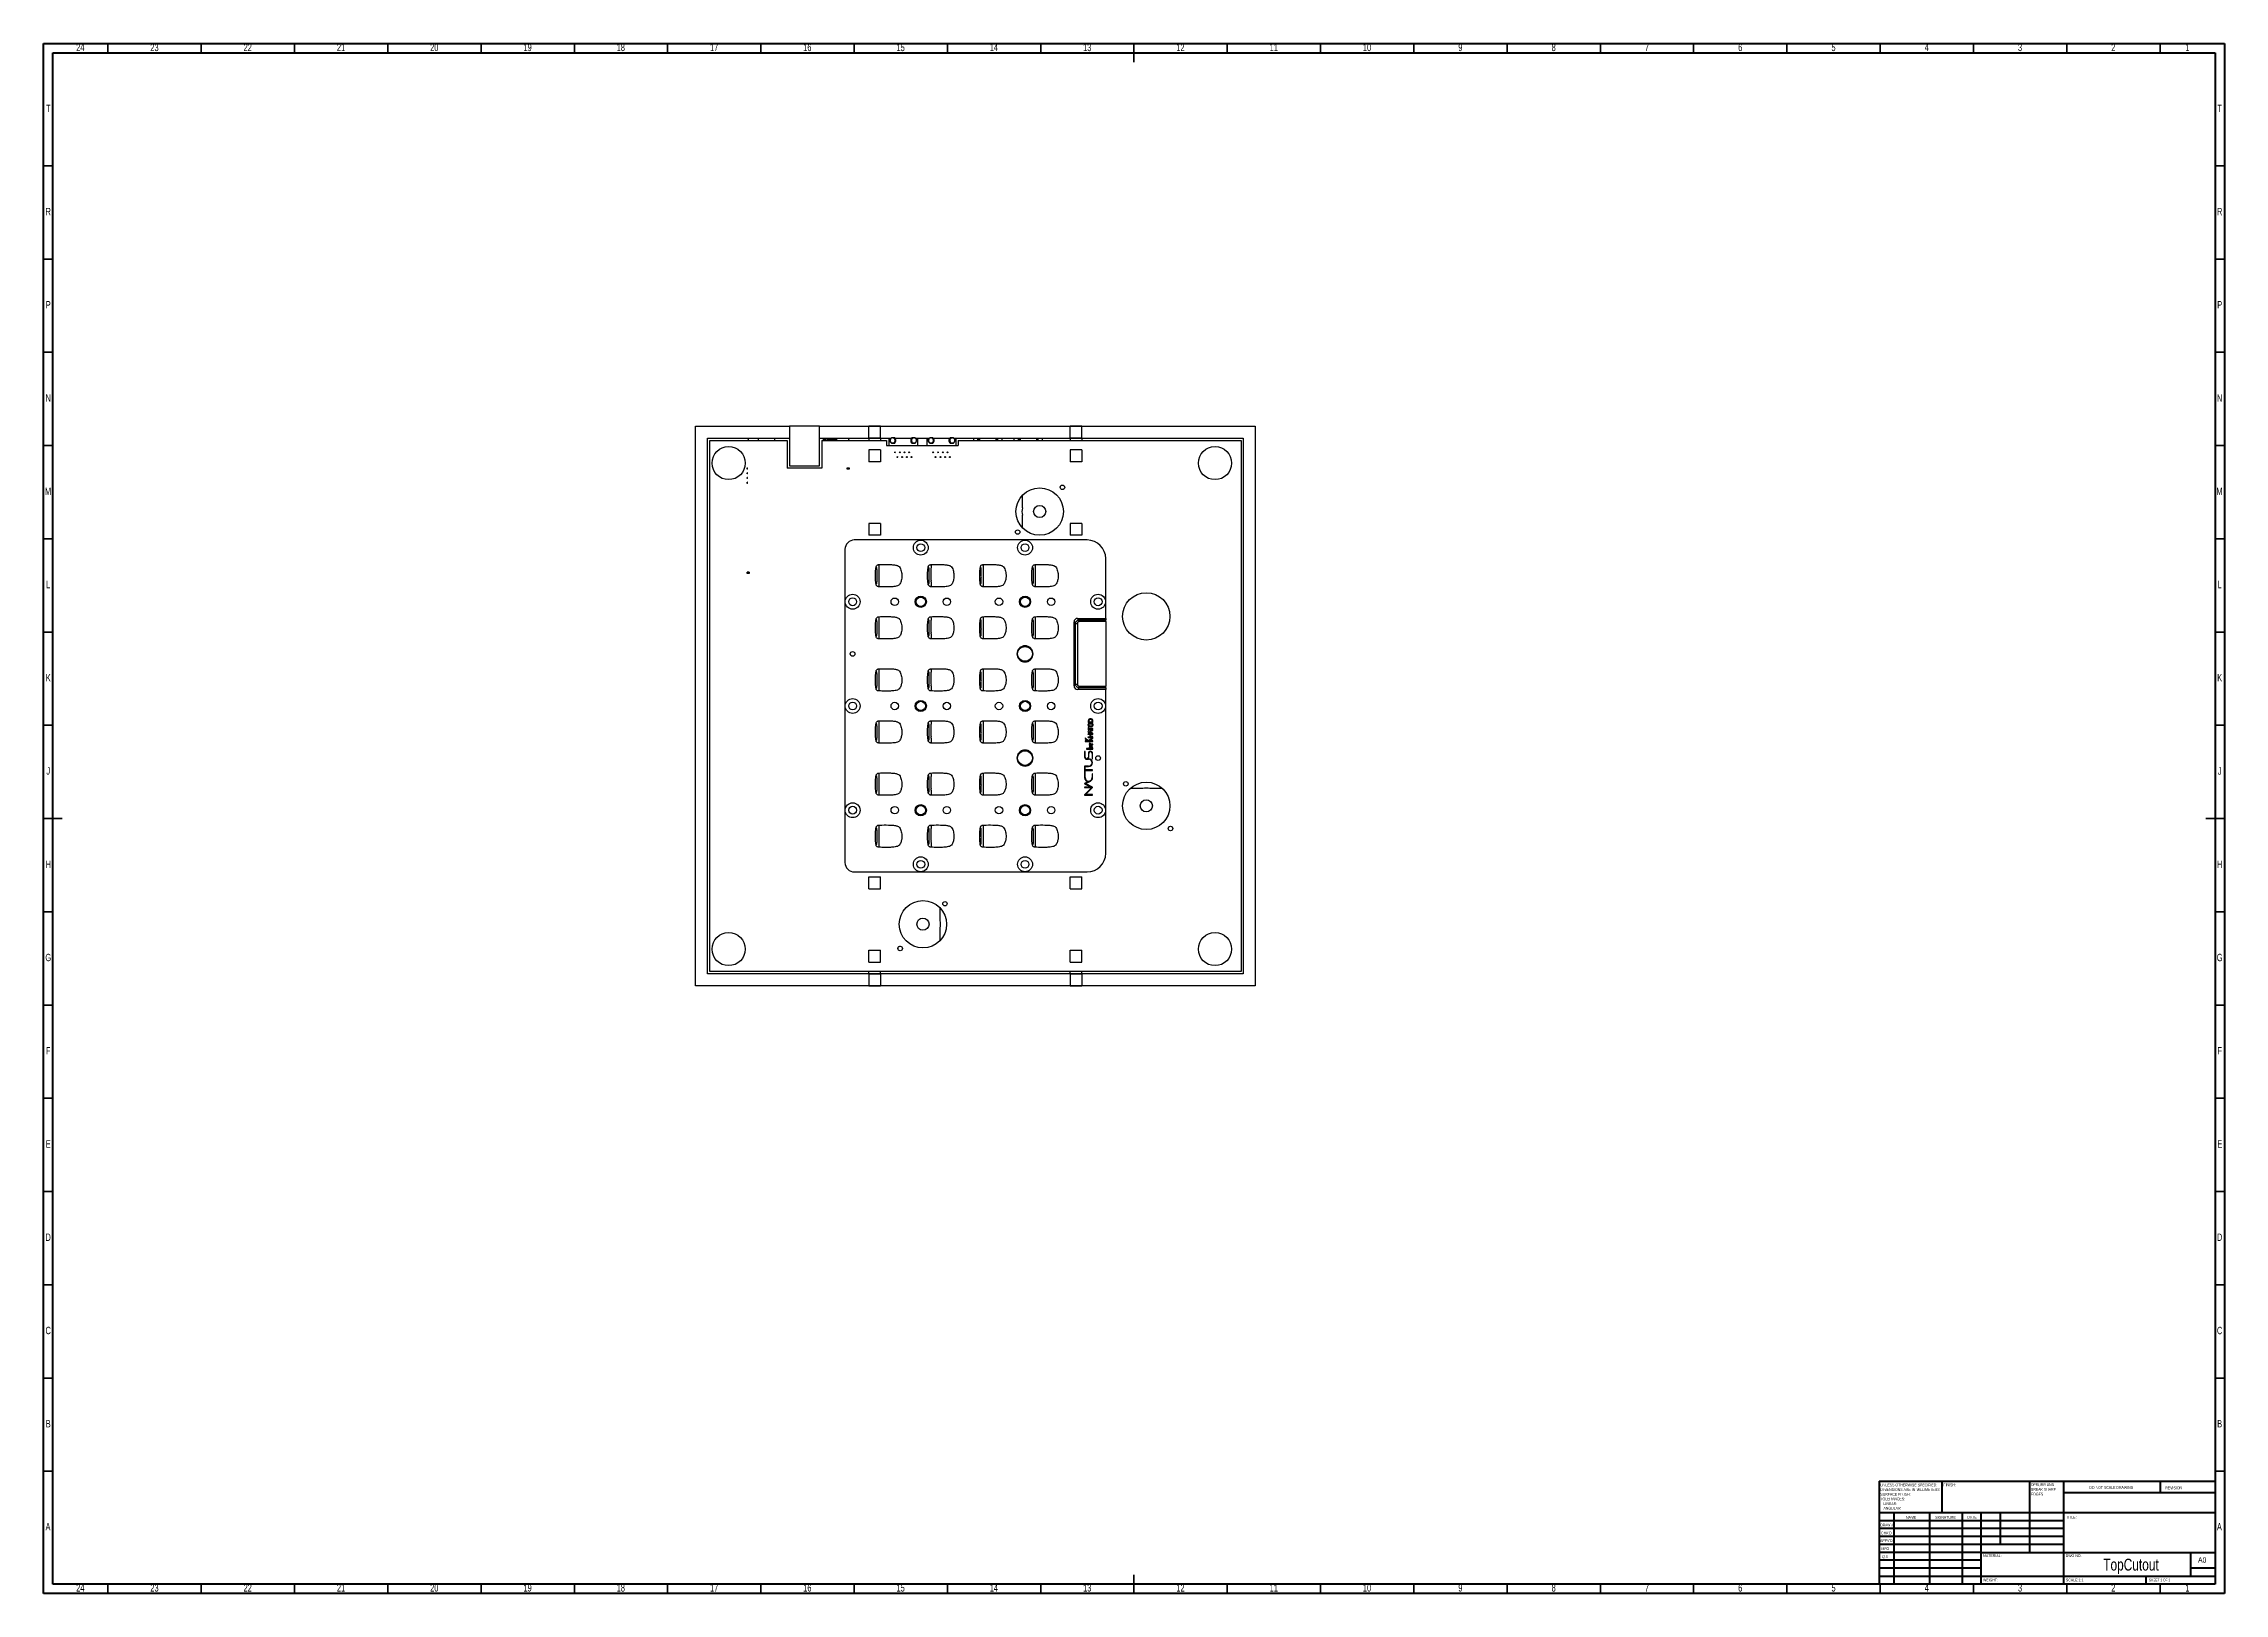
# Model space of a CAD drawing. Header units: inches. Extents: x 0.6 to 46.6, y 0.2 to 32.9.
import ezdxf

# ---------------------------------------------------------------- set-up
doc = ezdxf.new("R2010")
doc.units = ezdxf.units.IN
doc.header["$MEASUREMENT"] = 0
doc.styles.add('SLDTEXTSTYLE0', font='TXT', dxfattribs={"width": 0.75})
doc.styles.add('SLDTEXTSTYLE1', font='TXT', dxfattribs={"width": 0.686449})
doc.styles.add('SLDTEXTSTYLE2', font='TXT', dxfattribs={"width": 0.6875})

msp = doc.modelspace()

# ---------------------------------------------------------------- texts
at = {"color": 7, "linetype": 'Continuous', "lineweight": 0}
for s, insert, char_height, attachment_point, style in [('24', (1.365, 32.912), 0.1562, 2, 'SLDTEXTSTYLE0'), ('23', (2.93, 32.912), 0.1562, 2, 'SLDTEXTSTYLE0'), ('22', (4.898, 32.912), 0.1562, 2, 'SLDTEXTSTYLE0'), ('21', (6.867, 32.912), 0.1562, 2, 'SLDTEXTSTYLE0'), ('20', (8.835, 32.912), 0.1562, 2, 'SLDTEXTSTYLE0'), ('19', (10.804, 32.912), 0.1562, 2, 'SLDTEXTSTYLE0'), ('18', (12.772, 32.912), 0.1562, 2, 'SLDTEXTSTYLE0'), ('17', (14.741, 32.912), 0.1562, 2, 'SLDTEXTSTYLE0'), ('16', (16.709, 32.912), 0.1562, 2, 'SLDTEXTSTYLE0'), ('15', (18.678, 32.912), 0.1562, 2, 'SLDTEXTSTYLE0'), ('14', (20.646, 32.912), 0.1562, 2, 'SLDTEXTSTYLE0'), ('13', (22.615, 32.912), 0.1562, 2, 'SLDTEXTSTYLE0'), ('12', (24.583, 32.912), 0.1562, 2, 'SLDTEXTSTYLE0'), ('11', (26.552, 32.912), 0.1562, 2, 'SLDTEXTSTYLE0'), ('10', (28.52, 32.912), 0.1562, 2, 'SLDTEXTSTYLE0'), ('9', (30.491, 32.912), 0.156, 2, 'SLDTEXTSTYLE0'), ('8', (32.459, 32.912), 0.156, 2, 'SLDTEXTSTYLE0'), ('7', (34.428, 32.912), 0.156, 2, 'SLDTEXTSTYLE0'), ('6', (36.396, 32.912), 0.156, 2, 'SLDTEXTSTYLE0'), ('5', (38.365, 32.912), 0.156, 2, 'SLDTEXTSTYLE0'), ('4', (40.333, 32.912), 0.156, 2, 'SLDTEXTSTYLE0'), ('3', (42.302, 32.912), 0.156, 2, 'SLDTEXTSTYLE0'), ('2', (44.27, 32.912), 0.156, 2, 'SLDTEXTSTYLE0'), ('1', (45.835, 32.912), 0.156, 2, 'SLDTEXTSTYLE0'), ('T', (0.689, 31.624), 0.156, 2, 'SLDTEXTSTYLE0'), ('T', (46.515, 31.624), 0.156, 2, 'SLDTEXTSTYLE0'), ('R', (0.687, 29.447), 0.156, 2, 'SLDTEXTSTYLE0'), ('R', (46.514, 29.447), 0.156, 2, 'SLDTEXTSTYLE0'), ('P', (0.688, 27.479), 0.156, 2, 'SLDTEXTSTYLE0'), ('P', (46.515, 27.479), 0.156, 2, 'SLDTEXTSTYLE0'), ('N', (0.688, 25.51), 0.156, 2, 'SLDTEXTSTYLE0'), ('N', (46.514, 25.51), 0.156, 2, 'SLDTEXTSTYLE0'), ('M', (0.684, 23.542), 0.156, 2, 'SLDTEXTSTYLE0'), ('M', (46.51, 23.542), 0.156, 2, 'SLDTEXTSTYLE0'), ('L', (0.687, 21.573), 0.156, 2, 'SLDTEXTSTYLE0'), ('L', (46.514, 21.573), 0.156, 2, 'SLDTEXTSTYLE0'), ('K', (0.689, 19.605), 0.156, 2, 'SLDTEXTSTYLE0'), ('K', (46.515, 19.605), 0.156, 2, 'SLDTEXTSTYLE0'), ('J', (0.688, 17.636), 0.156, 2, 'SLDTEXTSTYLE0'), ('J', (46.514, 17.636), 0.156, 2, 'SLDTEXTSTYLE0'), ('H', (0.689, 15.668), 0.156, 2, 'SLDTEXTSTYLE0'), ('H', (46.515, 15.668), 0.156, 2, 'SLDTEXTSTYLE0'), ('G', (0.688, 13.699), 0.156, 2, 'SLDTEXTSTYLE0'), ('G', (46.515, 13.699), 0.156, 2, 'SLDTEXTSTYLE0'), ('F', (0.687, 11.731), 0.156, 2, 'SLDTEXTSTYLE0'), ('F', (46.514, 11.731), 0.156, 2, 'SLDTEXTSTYLE0'), ('E', (0.689, 9.762), 0.156, 2, 'SLDTEXTSTYLE0'), ('E', (46.516, 9.762), 0.156, 2, 'SLDTEXTSTYLE0'), ('D', (0.687, 7.794), 0.156, 2, 'SLDTEXTSTYLE0'), ('D', (46.514, 7.794), 0.156, 2, 'SLDTEXTSTYLE0'), ('C', (0.687, 5.825), 0.156, 2, 'SLDTEXTSTYLE0'), ('C', (46.514, 5.825), 0.156, 2, 'SLDTEXTSTYLE0'), ('B', (0.688, 3.857), 0.156, 2, 'SLDTEXTSTYLE0'), ('B', (46.515, 3.857), 0.156, 2, 'SLDTEXTSTYLE0'), ('FINISH:', (40.684, 2.517), 0.0591, 1, 'SLDTEXTSTYLE0'), ('DO NOT SCALE DRAWING', (43.764, 2.462), 0.05906, 1, 'SLDTEXTSTYLE0'), ('REVISION', (45.367, 2.454), 0.0591, 1, 'SLDTEXTSTYLE0'), ('A', (0.683, 1.682), 0.156, 2, 'SLDTEXTSTYLE0'), ('DRAWN', (39.356, 1.669), 0.0591, 1, 'SLDTEXTSTYLE1'), ("CHK'D", (39.368, 1.502), 0.0591, 1, 'SLDTEXTSTYLE0'), ('NAME', (39.895, 1.831), 0.0591, 1, 'SLDTEXTSTYLE0'), ('SIGNATURE', (40.513, 1.833), 0.0591, 1, 'SLDTEXTSTYLE0'), ('DATE', (41.19, 1.834), 0.0591, 1, 'SLDTEXTSTYLE0'), ('TITLE:', (43.271, 1.834), 0.0591, 1, 'SLDTEXTSTYLE0'), ('A', (46.509, 1.682), 0.156, 2, 'SLDTEXTSTYLE0'), ("APPV'D", (39.347, 1.341), 0.0591, 1, 'SLDTEXTSTYLE0'), ('MFG', (39.375, 1.17), 0.0591, 1, 'SLDTEXTSTYLE0'), ('Q.A', (39.39, 1.004), 0.0591, 1, 'SLDTEXTSTYLE0'), ('MATERIAL:', (41.521, 1.023), 0.0591, 1, 'SLDTEXTSTYLE0'), ('DWG NO.', (43.266, 1.023), 0.0591, 1, 'SLDTEXTSTYLE0'), ('TopCutout', (44.643, 0.929), 0.25, 2, 'SLDTEXTSTYLE0'), ('A0', (46.058, 0.961), 0.1146, 1, 'SLDTEXTSTYLE0'), ('WEIGHT:', (41.52, 0.51), 0.059, 1, 'SLDTEXTSTYLE0'), ('SCALE:1:1', (43.271, 0.508), 0.0591, 1, 'SLDTEXTSTYLE0'), ('SHEET 1 OF 1', (45.019, 0.508), 0.05906, 1, 'SLDTEXTSTYLE2'), ('24', (1.365, 0.392), 0.1562, 2, 'SLDTEXTSTYLE0'), ('23', (2.93, 0.392), 0.1562, 2, 'SLDTEXTSTYLE0'), ('22', (4.898, 0.392), 0.1562, 2, 'SLDTEXTSTYLE0'), ('21', (6.867, 0.392), 0.1562, 2, 'SLDTEXTSTYLE0'), ('20', (8.835, 0.392), 0.1562, 2, 'SLDTEXTSTYLE0'), ('19', (10.804, 0.392), 0.1562, 2, 'SLDTEXTSTYLE0'), ('18', (12.772, 0.392), 0.1562, 2, 'SLDTEXTSTYLE0'), ('17', (14.741, 0.392), 0.1562, 2, 'SLDTEXTSTYLE0'), ('16', (16.709, 0.392), 0.1562, 2, 'SLDTEXTSTYLE0'), ('15', (18.678, 0.392), 0.1562, 2, 'SLDTEXTSTYLE0'), ('14', (20.646, 0.392), 0.1562, 2, 'SLDTEXTSTYLE0'), ('13', (22.615, 0.392), 0.1562, 2, 'SLDTEXTSTYLE0'), ('12', (24.583, 0.392), 0.1562, 2, 'SLDTEXTSTYLE0'), ('11', (26.552, 0.392), 0.1562, 2, 'SLDTEXTSTYLE0'), ('10', (28.52, 0.392), 0.1562, 2, 'SLDTEXTSTYLE0'), ('9', (30.491, 0.392), 0.156, 2, 'SLDTEXTSTYLE0'), ('8', (32.459, 0.392), 0.156, 2, 'SLDTEXTSTYLE0'), ('7', (34.428, 0.392), 0.156, 2, 'SLDTEXTSTYLE0'), ('6', (36.396, 0.392), 0.156, 2, 'SLDTEXTSTYLE0'), ('5', (38.365, 0.392), 0.156, 2, 'SLDTEXTSTYLE0'), ('4', (40.333, 0.392), 0.156, 2, 'SLDTEXTSTYLE0'), ('3', (42.302, 0.392), 0.156, 2, 'SLDTEXTSTYLE0'), ('2', (44.27, 0.392), 0.156, 2, 'SLDTEXTSTYLE0'), ('1', (45.835, 0.392), 0.156, 2, 'SLDTEXTSTYLE0')]:
    msp.add_mtext(s, dxfattribs=dict(at, insert=insert, char_height=char_height, attachment_point=attachment_point, style=style))

# ---------------------------------------------------------------- blocks, each defined once
blk = doc.blocks.new('SW_NOTE_0')
at = {"color": 0, "linetype": 'Continuous', "lineweight": 0, "attachment_point": 1, "style": 'SLDTEXTSTYLE0'}
for s, insert, char_height in [('UNLESS OTHERWISE SPECIFIED:', (0, 0.076), 0.05906), ('TOLERANCES:', (0, -0.219), 0.05906), ('SURFACE FINISH:', (0, -0.121), 0.05906), ('DIMENSIONS ARE IN MILLIMETERS', (0, -0.022), 0.05906), ('ANGULAR:', (0.066, -0.416), 0.0591), ('LINEAR:', (0.066, -0.318), 0.0591)]:
    blk.add_mtext(s, dxfattribs=dict(at, insert=insert, char_height=char_height))
blk = doc.blocks.new('SW_NOTE_1')
at = {"color": 0, "linetype": 'Continuous', "lineweight": 0, "attachment_point": 1, "style": 'SLDTEXTSTYLE0'}
for s, insert, char_height in [('DEBURR AND', (0, 0.076), 0.0591), ('BREAK SHARP', (0, -0.022), 0.05906), ('EDGES', (0, -0.121), 0.0591)]:
    blk.add_mtext(s, dxfattribs=dict(at, insert=insert, char_height=char_height))

# ---------------------------------------------------------------- linework, layer by layer
at = {"color": 7, "linetype": 'Continuous', "lineweight": 70}
for p, q in [((0.591, 0.197), (0.591, 32.913)), ((0.591, 32.913), (46.614, 32.913)), ((0.787, 0.394), (0.787, 32.717)), ((0.787, 32.717), (46.417, 32.717)), ((46.417, 32.717), (46.417, 0.394)), ((46.614, 32.913), (46.614, 0.197)), ((46.614, 0.197), (0.591, 0.197)), ((46.417, 0.394), (0.787, 0.394))]:
    msp.add_line(p, q, dxfattribs=at)
at = {"color": 7, "linetype": 'Continuous', "lineweight": 35}
for p, q in [((1.949, 32.717), (1.949, 32.913)), ((3.917, 32.717), (3.917, 32.913)), ((5.886, 32.717), (5.886, 32.913)), ((7.854, 32.717), (7.854, 32.913)), ((9.823, 32.717), (9.823, 32.913)), ((11.791, 32.717), (11.791, 32.913)), ((13.76, 32.717), (13.76, 32.913)), ((15.728, 32.717), (15.728, 32.913)), ((17.697, 32.717), (17.697, 32.913)), ((19.665, 32.717), (19.665, 32.913)), ((21.634, 32.717), (21.634, 32.913)), ((23.602, 32.913), (23.602, 32.52)), ((23.602, 32.717), (23.602, 32.913)), ((25.571, 32.717), (25.571, 32.913)), ((27.539, 32.717), (27.539, 32.913)), ((29.508, 32.717), (29.508, 32.913)), ((31.476, 32.717), (31.476, 32.913)), ((33.445, 32.717), (33.445, 32.913)), ((35.413, 32.717), (35.413, 32.913)), ((37.382, 32.717), (37.382, 32.913)), ((39.35, 32.717), (39.35, 32.913)), ((41.319, 32.717), (41.319, 32.913)), ((43.287, 32.717), (43.287, 32.913)), ((45.256, 32.717), (45.256, 32.913)), ((0.787, 30.335), (0.591, 30.335)), ((46.417, 30.335), (46.614, 30.335)), ((0.787, 28.366), (0.591, 28.366)), ((46.417, 28.366), (46.614, 28.366)), ((0.787, 26.398), (0.591, 26.398)), ((46.417, 26.398), (46.614, 26.398)), ((0.787, 24.429), (0.591, 24.429)), ((46.417, 24.429), (46.614, 24.429)), ((0.787, 22.461), (0.591, 22.461)), ((46.417, 22.461), (46.614, 22.461)), ((0.787, 20.492), (0.591, 20.492)), ((46.417, 20.492), (46.614, 20.492)), ((0.787, 18.524), (0.591, 18.524)), ((46.417, 18.524), (46.614, 18.524)), ((0.591, 16.555), (0.984, 16.555)), ((0.787, 16.555), (0.591, 16.555)), ((46.614, 16.555), (46.22, 16.555)), ((46.417, 16.555), (46.614, 16.555)), ((0.787, 14.587), (0.591, 14.587)), ((46.417, 14.587), (46.614, 14.587)), ((0.787, 12.618), (0.591, 12.618)), ((46.417, 12.618), (46.614, 12.618)), ((0.787, 10.65), (0.591, 10.65)), ((46.417, 10.65), (46.614, 10.65)), ((0.787, 8.681), (0.591, 8.681)), ((46.417, 8.681), (46.614, 8.681)), ((0.787, 6.713), (0.591, 6.713)), ((46.417, 6.713), (46.614, 6.713)), ((0.787, 4.744), (0.591, 4.744)), ((46.417, 4.744), (46.614, 4.744)), ((0.787, 2.776), (0.591, 2.776)), ((46.417, 2.776), (46.614, 2.776)), ((23.602, 0.197), (23.602, 0.591)), ((1.949, 0.394), (1.949, 0.197)), ((3.917, 0.394), (3.917, 0.197)), ((5.886, 0.394), (5.886, 0.197)), ((7.854, 0.394), (7.854, 0.197)), ((9.823, 0.394), (9.823, 0.197)), ((11.791, 0.394), (11.791, 0.197)), ((13.76, 0.394), (13.76, 0.197)), ((15.728, 0.394), (15.728, 0.197)), ((17.697, 0.394), (17.697, 0.197)), ((19.665, 0.394), (19.665, 0.197)), ((21.634, 0.394), (21.634, 0.197)), ((23.602, 0.394), (23.602, 0.197)), ((25.571, 0.394), (25.571, 0.197)), ((27.539, 0.394), (27.539, 0.197)), ((29.508, 0.394), (29.508, 0.197)), ((31.476, 0.394), (31.476, 0.197)), ((33.445, 0.394), (33.445, 0.197)), ((35.413, 0.394), (35.413, 0.197)), ((37.382, 0.394), (37.382, 0.197)), ((39.35, 0.394), (39.35, 0.197)), ((41.319, 0.394), (41.319, 0.197)), ((43.287, 0.394), (43.287, 0.197)), ((45.256, 0.394), (45.256, 0.197))]:
    msp.add_line(p, q, dxfattribs=at)
at = {"color": 7, "linetype": 'Continuous', "lineweight": 25}
for p, q in [((14.348, 24.836), (16.334, 24.836)), ((14.348, 13.025), (14.348, 24.836)), ((14.598, 13.275), (14.598, 24.586)), ((14.598, 24.586), (16.334, 24.586)), ((14.648, 13.323), (14.648, 24.535)), ((14.648, 24.535), (16.284, 24.535)), ((15.674, 24.586), (15.674, 24.535)), ((16.024, 24.535), (16.024, 24.586)), ((16.284, 24.535), (16.284, 23.951)), ((16.334, 24.836), (16.334, 24.001)), ((16.964, 24.836), (16.334, 24.836)), ((16.964, 24.836), (26.159, 24.836)), ((16.964, 24.001), (16.964, 24.836)), ((16.964, 24.586), (18.475, 24.586)), ((17.014, 24.535), (17.014, 23.951)), ((17.014, 24.535), (18.382, 24.535)), ((17.039, 24.586), (17.039, 24.549)), ((17.088, 24.549), (17.039, 24.549)), ((17.056, 24.586), (17.056, 24.576)), ((17.056, 24.576), (17.074, 24.576)), ((17.074, 24.576), (17.074, 24.586)), ((17.088, 24.586), (17.088, 24.549)), ((17.118, 24.586), (17.118, 24.549)), ((17.167, 24.549), (17.118, 24.549)), ((17.134, 24.586), (17.134, 24.576)), ((17.134, 24.576), (17.152, 24.576)), ((17.152, 24.576), (17.152, 24.586)), ((17.167, 24.586), (17.167, 24.549)), ((17.196, 24.586), (17.196, 24.549)), ((17.245, 24.549), (17.196, 24.549)), ((17.213, 24.586), (17.213, 24.576)), ((17.213, 24.576), (17.231, 24.576)), ((17.231, 24.576), (17.231, 24.586)), ((17.245, 24.586), (17.245, 24.549)), ((17.275, 24.586), (17.275, 24.549)), ((17.324, 24.549), (17.275, 24.549)), ((17.292, 24.586), (17.292, 24.576)), ((17.292, 24.576), (17.31, 24.576)), ((17.31, 24.576), (17.31, 24.586)), ((17.324, 24.586), (17.324, 24.549)), ((18.253, 24.835), (18.003, 24.835)), ((18.003, 24.585), (18.003, 24.835)), ((18.253, 24.585), (18.003, 24.585)), ((18.003, 24.585), (18.003, 24.535)), ((18.253, 24.585), (18.253, 24.835)), ((18.253, 24.585), (18.253, 24.535)), ((18.382, 24.535), (18.382, 24.432)), ((18.382, 24.432), (19.892, 24.432)), ((18.432, 24.432), (18.432, 24.586)), ((18.482, 24.482), (18.492, 24.482)), ((18.492, 24.482), (18.492, 24.485)), ((18.524, 24.485), (18.524, 24.482)), ((18.557, 24.586), (18.909, 24.586)), ((18.942, 24.587), (18.942, 24.59)), ((18.974, 24.59), (18.974, 24.587)), ((18.984, 24.59), (18.974, 24.59)), ((18.991, 24.586), (19.283, 24.586)), ((19.034, 24.586), (19.034, 24.432)), ((19.24, 24.432), (19.24, 24.586)), ((19.291, 24.482), (19.3, 24.482)), ((19.3, 24.482), (19.3, 24.485)), ((19.332, 24.485), (19.332, 24.482)), ((19.365, 24.586), (19.717, 24.586)), ((19.75, 24.587), (19.75, 24.59)), ((19.782, 24.59), (19.782, 24.587)), ((19.792, 24.59), (19.782, 24.59)), ((19.799, 24.586), (25.909, 24.586)), ((19.842, 24.586), (19.842, 24.432)), ((19.892, 24.535), (19.892, 24.432)), ((19.892, 24.535), (25.862, 24.535)), ((20.22, 24.535), (20.22, 24.586)), ((20.309, 24.535), (20.309, 24.586)), ((20.338, 24.535), (20.338, 24.586)), ((20.342, 24.586), (20.342, 24.535)), ((20.697, 24.535), (20.697, 24.586)), ((20.699, 24.535), (20.699, 24.586)), ((20.819, 24.535), (20.819, 24.586)), ((21.075, 24.535), (21.075, 24.586)), ((21.163, 24.535), (21.163, 24.586)), ((21.192, 24.535), (21.192, 24.586)), ((21.197, 24.586), (21.197, 24.535)), ((21.551, 24.535), (21.551, 24.586)), ((21.553, 24.535), (21.553, 24.586)), ((21.673, 24.535), (21.673, 24.586)), ((22.503, 24.835), (22.253, 24.835)), ((22.253, 24.585), (22.253, 24.835)), ((22.503, 24.585), (22.253, 24.585)), ((22.253, 24.585), (22.253, 24.535)), ((22.503, 24.585), (22.503, 24.835)), ((22.503, 24.585), (22.503, 24.535)), ((25.862, 24.535), (25.862, 13.323)), ((25.909, 24.586), (25.909, 13.275)), ((26.159, 24.836), (26.159, 13.025)), ((15.439, 23.956), (15.449, 23.956)), ((15.439, 23.931), (15.439, 23.956)), ((15.449, 23.931), (15.449, 23.956)), ((17.014, 23.951), (16.284, 23.951)), ((16.334, 24.001), (16.964, 24.001)), ((17.549, 23.956), (17.594, 23.956)), ((17.549, 23.931), (17.549, 23.956)), ((17.564, 23.931), (17.564, 23.956)), ((17.594, 23.956), (17.594, 23.931)), ((18.253, 24.335), (18.003, 24.335)), ((18.003, 24.335), (18.003, 24.085)), ((18.253, 24.085), (18.003, 24.085)), ((18.253, 24.335), (18.253, 24.085)), ((18.808, 24.195), (18.808, 24.195)), ((18.808, 24.177), (18.808, 24.177)), ((19.616, 24.195), (19.616, 24.195)), ((19.616, 24.177), (19.616, 24.177)), ((22.503, 24.335), (22.253, 24.335)), ((22.253, 24.335), (22.253, 24.085)), ((22.503, 24.085), (22.253, 24.085)), ((22.503, 24.335), (22.503, 24.085)), ((15.449, 23.931), (15.439, 23.931)), ((15.449, 23.856), (15.439, 23.856)), ((15.439, 23.856), (15.449, 23.856)), ((15.439, 23.831), (15.439, 23.856)), ((15.449, 23.831), (15.439, 23.831)), ((15.449, 23.756), (15.439, 23.756)), ((15.439, 23.756), (15.449, 23.756)), ((15.439, 23.731), (15.439, 23.756)), ((15.449, 23.731), (15.439, 23.731)), ((15.449, 23.656), (15.439, 23.656)), ((15.439, 23.656), (15.449, 23.656)), ((15.439, 23.631), (15.439, 23.656)), ((15.449, 23.631), (15.439, 23.631)), ((15.449, 23.856), (15.449, 23.856)), ((15.449, 23.831), (15.449, 23.856)), ((15.449, 23.756), (15.449, 23.756)), ((15.449, 23.731), (15.449, 23.756)), ((15.449, 23.656), (15.449, 23.656)), ((15.449, 23.631), (15.449, 23.656)), ((17.594, 23.931), (17.549, 23.931)), ((21.245, 23.376), (21.245, 23.111)), ((18.003, 22.785), (18.003, 22.535)), ((18.253, 22.785), (18.003, 22.785)), ((18.253, 22.785), (18.253, 22.535)), ((21.245, 22.959), (21.245, 22.695)), ((22.503, 22.785), (22.253, 22.785)), ((22.253, 22.785), (22.253, 22.535)), ((22.503, 22.785), (22.503, 22.535)), ((17.503, 22.238), (17.503, 15.624)), ((22.613, 22.435), (17.7, 22.435)), ((18.253, 22.535), (18.003, 22.535)), ((22.503, 22.535), (22.253, 22.535)), ((15.484, 21.756), (15.439, 21.756)), ((15.439, 21.756), (15.484, 21.756)), ((15.439, 21.731), (15.439, 21.756)), ((15.484, 21.731), (15.439, 21.731)), ((15.467, 21.756), (15.467, 21.756)), ((15.484, 21.756), (15.484, 21.731)), ((23.007, 20.781), (23.007, 22.041)), ((22.411, 20.781), (22.444, 20.748)), ((22.411, 20.781), (23.007, 20.781)), ((22.444, 20.748), (22.444, 20.711)), ((22.444, 20.748), (23.007, 20.748)), ((23.007, 20.711), (22.444, 20.711)), ((23.007, 20.781), (23.007, 20.748)), ((23.007, 20.711), (23.007, 20.748)), ((23.007, 20.711), (23.007, 19.352)), ((22.337, 20.707), (22.37, 20.674)), ((22.337, 19.355), (22.337, 20.707)), ((22.37, 19.389), (22.37, 20.674)), ((22.37, 20.674), (22.407, 20.674)), ((22.407, 20.674), (22.407, 19.389)), ((22.337, 19.355), (22.37, 19.389)), ((22.37, 19.389), (22.407, 19.389)), ((22.444, 19.352), (23.007, 19.352)), ((22.444, 19.315), (22.444, 19.352)), ((23.007, 19.315), (23.007, 19.352)), ((22.411, 19.281), (22.444, 19.315)), ((23.007, 19.281), (22.411, 19.281)), ((23.007, 19.315), (22.444, 19.315)), ((23.007, 19.315), (23.007, 19.281)), ((23.007, 15.821), (23.007, 19.281)), ((22.638, 18.582), (22.733, 18.582)), ((22.638, 18.48), (22.638, 18.417)), ((22.65, 18.48), (22.638, 18.48)), ((22.733, 18.425), (22.638, 18.389)), ((22.638, 18.417), (22.65, 18.417)), ((22.65, 18.594), (22.721, 18.594)), ((22.65, 18.454), (22.65, 18.48)), ((22.733, 18.454), (22.65, 18.454)), ((22.65, 18.442), (22.733, 18.442)), ((22.65, 18.417), (22.65, 18.442)), ((22.691, 18.397), (22.733, 18.413)), ((22.733, 18.442), (22.733, 18.454)), ((22.733, 18.413), (22.733, 18.425)), ((22.56, 17.97), (22.56, 17.852)), ((22.57, 17.97), (22.56, 17.97)), ((22.57, 18.259), (22.57, 18.243)), ((22.644, 18.196), (22.57, 18.259)), ((22.57, 18.243), (22.628, 18.194)), ((22.628, 18.194), (22.57, 18.194)), ((22.57, 18.194), (22.57, 18.182)), ((22.57, 18.182), (22.733, 18.182)), ((22.57, 17.852), (22.57, 17.97)), ((22.653, 18.03), (22.599, 18.03)), ((22.599, 18.03), (22.599, 18.018)), ((22.599, 18.018), (22.733, 18.018)), ((22.638, 18.381), (22.638, 18.389)), ((22.638, 18.381), (22.733, 18.345)), ((22.733, 18.34), (22.638, 18.34)), ((22.638, 18.328), (22.638, 18.34)), ((22.68, 18.328), (22.638, 18.328)), ((22.638, 18.277), (22.68, 18.277)), ((22.638, 18.265), (22.638, 18.277)), ((22.638, 18.265), (22.733, 18.265)), ((22.733, 18.263), (22.644, 18.196)), ((22.663, 18.147), (22.656, 18.137)), ((22.656, 18.137), (22.683, 18.116)), ((22.683, 18.116), (22.656, 18.095)), ((22.656, 18.095), (22.663, 18.086)), ((22.68, 18.392), (22.66, 18.385)), ((22.66, 18.385), (22.68, 18.378)), ((22.661, 18.194), (22.733, 18.248)), ((22.733, 18.194), (22.661, 18.194)), ((22.695, 18.122), (22.663, 18.147)), ((22.663, 18.086), (22.695, 18.11)), ((22.721, 18.03), (22.665, 18.03)), ((22.68, 18.378), (22.68, 18.392)), ((22.68, 18.277), (22.68, 18.328)), ((22.691, 18.373), (22.691, 18.397)), ((22.733, 18.358), (22.691, 18.373)), ((22.691, 18.328), (22.733, 18.328)), ((22.691, 18.277), (22.691, 18.328)), ((22.733, 18.277), (22.691, 18.277)), ((22.733, 18.122), (22.695, 18.122)), ((22.695, 18.11), (22.733, 18.11)), ((22.733, 18.345), (22.733, 18.358)), ((22.733, 18.328), (22.733, 18.34)), ((22.733, 18.265), (22.733, 18.277)), ((22.733, 18.248), (22.733, 18.263)), ((22.733, 18.182), (22.733, 18.194)), ((22.733, 18.11), (22.733, 18.122)), ((22.733, 18.018), (22.733, 18.024)), ((22.56, 17.66), (22.56, 17.419)), ((22.644, 17.66), (22.56, 17.66)), ((22.57, 17.65), (22.644, 17.65)), ((22.57, 17.581), (22.57, 17.65)), ((22.727, 17.581), (22.57, 17.581)), ((22.57, 17.572), (22.727, 17.572)), ((22.57, 17.419), (22.57, 17.572)), ((22.604, 17.808), (22.644, 17.808)), ((22.644, 17.818), (22.632, 17.818)), ((22.639, 17.931), (22.639, 17.852)), ((22.649, 17.852), (22.649, 17.931)), ((22.718, 17.931), (22.718, 17.813)), ((22.718, 17.813), (22.727, 17.813)), ((22.718, 17.498), (22.718, 17.419)), ((22.727, 17.498), (22.718, 17.498)), ((22.727, 17.813), (22.727, 17.931)), ((22.727, 17.572), (22.727, 17.581)), ((22.727, 17.419), (22.727, 17.498)), ((22.642, 17.335), (22.56, 17.295)), ((22.56, 17.295), (22.56, 17.289)), ((22.56, 17.289), (22.702, 17.218)), ((22.56, 17.218), (22.56, 17.208)), ((22.702, 17.218), (22.56, 17.218)), ((22.711, 17.208), (22.56, 17.057)), ((22.56, 17.208), (22.711, 17.208)), ((22.56, 17.057), (22.56, 17.051)), ((22.56, 17.051), (22.727, 17.051)), ((22.576, 17.292), (22.681, 17.344)), ((22.727, 17.216), (22.576, 17.292)), ((22.577, 17.06), (22.727, 17.211)), ((22.727, 17.06), (22.577, 17.06)), ((22.727, 17.211), (22.727, 17.216)), ((22.727, 17.051), (22.727, 17.06)), ((23.785, 17.189), (23.521, 17.189)), ((24.202, 17.189), (23.938, 17.189)), ((24.419, 16.351), (24.42, 16.343)), ((17.7, 15.427), (22.613, 15.427)), ((18.003, 15.323), (18.253, 15.323)), ((18.003, 15.073), (18.003, 15.323)), ((18.253, 15.073), (18.253, 15.323)), ((22.253, 15.073), (22.253, 15.323)), ((22.253, 15.323), (22.503, 15.323)), ((22.503, 15.073), (22.503, 15.323)), ((18.003, 15.073), (18.253, 15.073)), ((22.253, 15.073), (22.503, 15.073)), ((19.514, 14.399), (19.514, 14.663)), ((19.514, 13.982), (19.514, 14.247)), ((18.003, 13.773), (18.253, 13.773)), ((18.003, 13.523), (18.003, 13.773)), ((18.003, 13.523), (18.253, 13.523)), ((18.253, 13.523), (18.253, 13.773)), ((22.253, 13.773), (22.503, 13.773)), ((22.253, 13.523), (22.253, 13.773)), ((22.253, 13.523), (22.503, 13.523)), ((22.503, 13.523), (22.503, 13.773)), ((26.159, 13.025), (14.348, 13.025)), ((25.909, 13.275), (14.598, 13.275)), ((25.862, 13.323), (14.648, 13.323)), ((18.003, 13.275), (18.003, 13.323)), ((18.003, 13.273), (18.253, 13.273)), ((18.003, 13.273), (18.003, 13.023)), ((18.003, 13.023), (18.253, 13.023)), ((18.253, 13.275), (18.253, 13.323)), ((18.253, 13.273), (18.253, 13.023)), ((22.253, 13.275), (22.253, 13.323)), ((22.253, 13.273), (22.503, 13.273)), ((22.253, 13.273), (22.253, 13.023)), ((22.253, 13.023), (22.503, 13.023)), ((22.503, 13.275), (22.503, 13.323)), ((22.503, 13.273), (22.503, 13.023))]:
    msp.add_line(p, q, dxfattribs=at)
at = {"color": 8, "linetype": 'Continuous', "lineweight": 25}
for p, q in [((20.726, 24.535), (20.726, 24.586)), ((21.58, 24.535), (21.58, 24.586)), ((15.484, 21.731), (15.484, 21.756))]:
    msp.add_line(p, q, dxfattribs=at)
at = {"color": 7, "linetype": 'Continuous', "lineweight": 50}
for p, q in [((39.331, 2.569), (46.417, 2.569)), ((39.331, 2.569), (39.331, 0.394)), ((40.661, 1.9), (40.661, 2.569)), ((42.504, 2.569), (42.504, 1.063)), ((43.22, 2.569), (43.22, 0.394)), ((46.417, 2.318), (43.22, 2.318)), ((45.268, 2.318), (45.268, 2.569)), ((46.417, 1.9), (39.331, 1.9)), ((39.638, 1.9), (39.638, 0.394)), ((40.393, 1.9), (40.393, 0.394)), ((41.079, 1.9), (41.079, 0.394)), ((41.48, 0.394), (41.48, 1.9)), ((41.89, 1.23), (41.89, 1.9)), ((43.22, 1.732), (39.331, 1.732)), ((43.22, 1.565), (39.331, 1.565)), ((43.22, 1.398), (39.331, 1.398)), ((43.22, 1.23), (39.331, 1.23)), ((41.48, 1.063), (39.331, 1.063)), ((41.48, 1.063), (46.417, 1.063)), ((45.906, 0.561), (45.906, 1.063)), ((41.48, 0.896), (39.331, 0.896)), ((41.48, 0.728), (39.331, 0.728)), ((39.331, 0.561), (46.417, 0.561)), ((44.961, 0.394), (44.961, 0.561)), ((46.417, 0.728), (45.906, 0.728))]:
    msp.add_line(p, q, dxfattribs=at)
at = {"color": 7, "linetype": 'Continuous', "lineweight": 25, "flags": 128}
for points in [[(15.47, 24.586), (15.466, 24.576), (15.454, 24.535)], [(17.594, 24.535), (17.58, 24.582), (17.578, 24.586)]]:
    msp.add_lwpolyline(points, dxfattribs=at)
at = {"color": 7, "linetype": 'Continuous', "lineweight": 25}
for centre, radius in [((15.047, 24.059), 0.35), ((25.312, 24.059), 0.35), ((18.558, 24.286), 0.00906), ((18.608, 24.186), 0.00906), ((18.658, 24.286), 0.00906), ((18.708, 24.186), 0.00906), ((18.758, 24.286), 0.00906), ((18.808, 24.186), 0.00906), ((18.858, 24.286), 0.00906), ((18.908, 24.186), 0.00906), ((19.366, 24.286), 0.00906), ((19.416, 24.186), 0.00906), ((19.466, 24.286), 0.00906), ((19.516, 24.186), 0.00906), ((19.566, 24.286), 0.00906), ((19.616, 24.186), 0.00906), ((19.666, 24.286), 0.00906), ((19.716, 24.186), 0.00906), ((21.612, 23.035), 0.5), ((22.092, 23.547), 0.0472), ((21.612, 23.035), 0.128), ((21.147, 22.602), 0.0472), ((19.103, 22.274), 0.157), ((19.103, 22.274), 0.0827), ((21.303, 22.274), 0.157), ((21.303, 22.274), 0.0827), ((17.664, 21.131), 0.157), ((17.664, 21.131), 0.0827), ((18.553, 21.131), 0.0787), ((19.103, 21.131), 0.118), ((19.103, 21.131), 0.0984), ((19.653, 21.131), 0.0787), ((20.753, 21.131), 0.0787), ((21.303, 21.131), 0.118), ((21.303, 21.131), 0.0984), ((21.853, 21.131), 0.0787), ((22.845, 21.131), 0.157), ((22.845, 21.131), 0.0827), ((23.862, 20.823), 0.5), ((17.664, 20.031), 0.0492), ((21.303, 20.031), 0.16), ((21.303, 20.031), 0.156), ((17.664, 18.931), 0.157), ((17.664, 18.931), 0.0827), ((18.553, 18.931), 0.0787), ((19.103, 18.931), 0.118), ((19.103, 18.931), 0.0984), ((19.653, 18.931), 0.0787), ((20.753, 18.931), 0.0787), ((21.303, 18.931), 0.118), ((21.303, 18.931), 0.0984), ((21.853, 18.931), 0.0787), ((22.845, 18.931), 0.157), ((22.845, 18.931), 0.0827), ((21.303, 17.831), 0.16), ((21.303, 17.831), 0.156), ((22.845, 17.831), 0.0492), ((23.862, 16.823), 0.5), ((23.429, 17.287), 0.0472), ((17.664, 16.731), 0.157), ((17.664, 16.731), 0.0827), ((18.553, 16.731), 0.0787), ((19.103, 16.731), 0.118), ((19.103, 16.731), 0.0984), ((19.653, 16.731), 0.0787), ((20.753, 16.731), 0.0787), ((21.303, 16.731), 0.118), ((21.303, 16.731), 0.0984), ((21.853, 16.731), 0.0787), ((22.845, 16.731), 0.157), ((22.845, 16.731), 0.0827), ((23.862, 16.823), 0.128), ((24.373, 16.343), 0.0472), ((19.103, 15.589), 0.157), ((19.103, 15.589), 0.0827), ((21.303, 15.589), 0.157), ((21.303, 15.589), 0.0827), ((19.148, 14.323), 0.5), ((19.612, 14.756), 0.0472), ((19.148, 14.323), 0.128), ((15.047, 13.799), 0.35), ((18.668, 13.811), 0.0472), ((25.312, 13.799), 0.35)]:
    msp.add_circle(centre, radius, dxfattribs=at)
for centre, radius, start, end in [((18.508, 24.536), 0.0598, 115.2298, 244.7702), ((18.508, 24.536), 0.0533, 287.1786, 252.8214), ((18.508, 24.536), 0.0533, 252.8214, 287.1786), ((18.508, 24.536), 0.0699, 309.2269, 50.7731), ((18.958, 24.536), 0.0699, 129.2269, 230.7731), ((18.958, 24.536), 0.0533, 107.1786, 72.8214), ((18.958, 24.536), 0.0533, 72.8214, 107.1786), ((18.958, 24.536), 0.0598, 295.2298, 64.7702), ((19.316, 24.536), 0.0598, 115.2298, 244.7702), ((19.316, 24.536), 0.0533, 287.1786, 252.8214), ((19.316, 24.536), 0.0533, 252.8214, 287.1786), ((19.316, 24.536), 0.0699, 309.2269, 50.7731), ((19.766, 24.536), 0.0699, 129.2269, 230.7731), ((19.766, 24.536), 0.0533, 107.1786, 72.8214), ((19.766, 24.536), 0.0533, 72.8214, 107.1786), ((19.766, 24.536), 0.0598, 295.2298, 64.7702), ((21.612, 23.035), 0.374, 168.2224, 191.7776), ((17.7, 22.238), 0.197, 90, 180), ((22.613, 22.041), 0.394, 0, 90), ((22.683, 17.931), 0.0443, 0, 180), ((22.683, 17.931), 0.0344, 0, 180), ((22.604, 17.852), 0.0443, 180, 270), ((22.604, 17.852), 0.0344, 180, 0), ((22.604, 17.852), 0.0443, 308.9424, 0), ((22.644, 17.734), 0.0837, 270, 90), ((22.644, 17.734), 0.0738, 270, 90), ((22.644, 17.419), 0.0837, 180, 268.4916), ((22.644, 17.419), 0.0738, 180, 0), ((22.644, 17.419), 0.0837, 296.3422, 0), ((23.862, 16.823), 0.374, 78.2224, 101.7776), ((22.613, 15.821), 0.394, 270, 0), ((17.7, 15.624), 0.197, 180, 270), ((19.148, 14.323), 0.374, 348.2224, 11.7776)]:
    msp.add_arc(centre, radius, start, end, dxfattribs=at)
for centre, major_axis in [((22.421, 20.697), (0.0626, -0.0626)), ((22.421, 19.365), (0.0626, 0.0626))]:
    msp.add_ellipse(centre, major_axis=major_axis, ratio=0.889126, start_param=2.414818, end_param=3.868368, dxfattribs=at)
for points, knots in [([(18.552, 24.59), (18.545, 24.59), (18.536, 24.59), (18.519, 24.59), (18.512, 24.59), (18.507, 24.59), (18.5, 24.59), (18.491, 24.59), (18.486, 24.59), (18.482, 24.59)], [0, 0, 0, 0, 0.5046018, 0.5975159, 0.6506825, 0.7043857, 0.7498239, 0.8233516, 1, 1, 1, 1]), ([(18.492, 24.482), (18.495, 24.482), (18.499, 24.482), (18.506, 24.482), (18.512, 24.482), (18.518, 24.482), (18.522, 24.482), (18.524, 24.482)], [0, 0, 0, 0, 0.3106641, 0.4563689, 0.6028235, 0.7761601, 1, 1, 1, 1]), ([(18.524, 24.482), (18.53, 24.482), (18.541, 24.482), (18.549, 24.482), (18.552, 24.482)], [0, 0, 0, 0, 0.532144, 1, 1, 1, 1]), ([(18.942, 24.59), (18.936, 24.59), (18.925, 24.59), (18.917, 24.59), (18.914, 24.59)], [0, 0, 0, 0, 0.5321451, 1, 1, 1, 1]), ([(18.914, 24.482), (18.921, 24.482), (18.93, 24.482), (18.947, 24.482), (18.954, 24.482), (18.959, 24.482), (18.966, 24.482), (18.975, 24.482), (18.98, 24.482), (18.984, 24.482)], [0, 0, 0, 0, 0.5046017, 0.5975158, 0.6506812, 0.7043857, 0.7498239, 0.8233516, 1, 1, 1, 1]), ([(18.974, 24.59), (18.971, 24.59), (18.967, 24.59), (18.96, 24.59), (18.954, 24.59), (18.948, 24.59), (18.944, 24.59), (18.942, 24.59)], [0, 0, 0, 0, 0.3106641, 0.4563689, 0.6028235, 0.7761601, 1, 1, 1, 1]), ([(19.36, 24.59), (19.353, 24.59), (19.344, 24.59), (19.327, 24.59), (19.32, 24.59), (19.315, 24.59), (19.308, 24.59), (19.299, 24.59), (19.294, 24.59), (19.291, 24.59)], [0, 0, 0, 0, 0.504602, 0.597516, 0.650682, 0.704385, 0.749824, 0.823352, 1, 1, 1, 1]), ([(19.3, 24.482), (19.303, 24.482), (19.307, 24.482), (19.315, 24.482), (19.32, 24.482), (19.326, 24.482), (19.33, 24.482), (19.332, 24.482)], [0, 0, 0, 0, 0.310664, 0.456369, 0.602825, 0.776162, 1, 1, 1, 1]), ([(19.332, 24.482), (19.338, 24.482), (19.349, 24.482), (19.357, 24.482), (19.36, 24.482)], [0, 0, 0, 0, 0.532144, 1, 1, 1, 1]), ([(19.75, 24.59), (19.744, 24.59), (19.733, 24.59), (19.725, 24.59), (19.722, 24.59)], [0, 0, 0, 0, 0.532144, 1, 1, 1, 1]), ([(19.722, 24.482), (19.729, 24.482), (19.738, 24.482), (19.755, 24.482), (19.762, 24.482), (19.768, 24.482), (19.774, 24.482), (19.783, 24.482), (19.788, 24.482), (19.792, 24.482)], [0, 0, 0, 0, 0.504602, 0.597516, 0.650682, 0.704386, 0.749824, 0.823352, 1, 1, 1, 1]), ([(19.782, 24.59), (19.779, 24.59), (19.775, 24.59), (19.768, 24.59), (19.762, 24.59), (19.756, 24.59), (19.752, 24.59), (19.75, 24.59)], [0, 0, 0, 0, 0.3106645, 0.4563692, 0.6028246, 0.7761619, 1, 1, 1, 1]), ([(22.044, 23.547), (22.045, 23.553), (22.047, 23.565), (22.058, 23.581), (22.073, 23.592), (22.086, 23.593), (22.092, 23.594)], [0, 0, 0, 0, 0.250001, 0.500002, 0.750001, 1, 1, 1, 1]), ([(18.159, 21.499), (18.157, 21.514), (18.148, 21.574), (18.145, 21.68), (18.147, 21.788), (18.157, 21.849), (18.16, 21.865)], [0, 0, 0, 0, 0.124339, 0.493529, 0.866704, 1, 1, 1, 1]), ([(18.16, 21.865), (18.16, 21.866), (18.16, 21.871), (18.163, 21.881), (18.172, 21.896), (18.187, 21.908), (18.203, 21.914), (18.212, 21.915), (18.215, 21.915)], [0, 0, 0, 0, 0.033109, 0.166079, 0.405782, 0.645261, 0.885587, 1, 1, 1, 1]), ([(18.178, 21.826), (18.177, 21.832), (18.175, 21.843), (18.169, 21.857), (18.163, 21.862), (18.16, 21.865)], [0, 0, 0, 0, 0.2501082, 0.4999717, 1, 1, 1, 1]), ([(18.18, 21.785), (18.179, 21.793), (18.179, 21.808), (18.178, 21.82), (18.178, 21.826)], [0, 0, 0, 0, 0.501179, 1, 1, 1, 1]), ([(18.18, 21.733), (18.18, 21.743), (18.18, 21.761), (18.18, 21.777), (18.18, 21.785)], [0, 0, 0, 0, 0.5191073, 1, 1, 1, 1]), ([(18.18, 21.681), (18.18, 21.69), (18.18, 21.708), (18.18, 21.725), (18.18, 21.733)], [0, 0, 0, 0, 0.525546, 1, 1, 1, 1]), ([(18.18, 21.629), (18.18, 21.638), (18.181, 21.655), (18.18, 21.673), (18.18, 21.681)], [0, 0, 0, 0, 0.533995, 1, 1, 1, 1]), ([(18.215, 21.915), (18.238, 21.916), (18.322, 21.919), (18.434, 21.919), (18.544, 21.912), (18.605, 21.9), (18.638, 21.881), (18.66, 21.858), (18.685, 21.809), (18.705, 21.719), (18.702, 21.617), (18.679, 21.539), (18.655, 21.496), (18.625, 21.471), (18.568, 21.455), (18.486, 21.446), (18.385, 21.446), (18.295, 21.446), (18.238, 21.448), (18.215, 21.449)], [0, 0, 0, 0, 0.053492, 0.195779, 0.261401, 0.312232, 0.338403, 0.347606, 0.385841, 0.464942, 0.561975, 0.620922, 0.652783, 0.676199, 0.710401, 0.788683, 0.867322, 0.946459, 1, 1, 1, 1]), ([(18.225, 21.838), (18.226, 21.851), (18.227, 21.877), (18.225, 21.902), (18.219, 21.91), (18.215, 21.915)], [0, 0, 0, 0, 0.298513, 0.556004, 1, 1, 1, 1]), ([(18.225, 21.785), (18.225, 21.796), (18.225, 21.814), (18.225, 21.83), (18.225, 21.838)], [0, 0, 0, 0, 0.548648, 1, 1, 1, 1]), ([(18.225, 21.733), (18.225, 21.744), (18.225, 21.762), (18.225, 21.779), (18.225, 21.785)], [0, 0, 0, 0, 0.598087, 1, 1, 1, 1]), ([(18.225, 21.681), (18.225, 21.69), (18.225, 21.707), (18.225, 21.725), (18.225, 21.733)], [0, 0, 0, 0, 0.4977677, 1, 1, 1, 1]), ([(18.225, 21.629), (18.225, 21.64), (18.225, 21.655), (18.225, 21.671), (18.225, 21.676), (18.225, 21.679), (18.225, 21.68), (18.225, 21.68), (18.225, 21.68), (18.225, 21.68), (18.225, 21.68), (18.225, 21.68), (18.225, 21.68), (18.225, 21.68), (18.225, 21.68), (18.225, 21.68), (18.225, 21.68), (18.225, 21.68), (18.225, 21.681), (18.225, 21.681), (18.225, 21.681), (18.225, 21.681), (18.225, 21.681)], [0, 0, 0, 0, 0.657522, 0.844197, 0.925169, 0.962901, 0.980876, 0.990688, 0.991194, 0.991304, 0.991334, 0.991349, 0.991362, 0.991374, 0.991387, 0.991404, 0.991424, 0.99146, 0.991591, 0.992237, 0.993661, 1, 1, 1, 1]), ([(19.259, 21.499), (19.257, 21.514), (19.248, 21.574), (19.245, 21.68), (19.247, 21.788), (19.257, 21.849), (19.26, 21.865)], [0, 0, 0, 0, 0.124339, 0.493529, 0.866705, 1, 1, 1, 1]), ([(19.26, 21.865), (19.26, 21.866), (19.26, 21.871), (19.263, 21.881), (19.272, 21.896), (19.287, 21.908), (19.303, 21.914), (19.312, 21.915), (19.315, 21.915)], [0, 0, 0, 0, 0.033109, 0.166082, 0.405781, 0.645263, 0.885587, 1, 1, 1, 1]), ([(19.278, 21.826), (19.277, 21.832), (19.275, 21.843), (19.269, 21.857), (19.263, 21.862), (19.26, 21.865)], [0, 0, 0, 0, 0.250109, 0.499973, 1, 1, 1, 1]), ([(19.28, 21.785), (19.279, 21.793), (19.279, 21.808), (19.278, 21.82), (19.278, 21.826)], [0, 0, 0, 0, 0.501184, 1, 1, 1, 1]), ([(19.28, 21.733), (19.28, 21.743), (19.28, 21.761), (19.28, 21.777), (19.28, 21.785)], [0, 0, 0, 0, 0.519107, 1, 1, 1, 1]), ([(19.28, 21.681), (19.28, 21.69), (19.28, 21.708), (19.28, 21.725), (19.28, 21.733)], [0, 0, 0, 0, 0.5255459, 1, 1, 1, 1]), ([(19.28, 21.629), (19.28, 21.638), (19.281, 21.655), (19.28, 21.673), (19.28, 21.681)], [0, 0, 0, 0, 0.533993, 1, 1, 1, 1]), ([(19.315, 21.915), (19.338, 21.916), (19.422, 21.919), (19.534, 21.919), (19.644, 21.912), (19.705, 21.9), (19.737, 21.881), (19.76, 21.858), (19.785, 21.809), (19.805, 21.719), (19.802, 21.617), (19.779, 21.539), (19.755, 21.496), (19.725, 21.471), (19.668, 21.455), (19.586, 21.446), (19.485, 21.446), (19.395, 21.446), (19.338, 21.448), (19.315, 21.449)], [0, 0, 0, 0, 0.053493, 0.195779, 0.261401, 0.312232, 0.338403, 0.347606, 0.385841, 0.464942, 0.561975, 0.620922, 0.652783, 0.676199, 0.7104, 0.788683, 0.867321, 0.946458, 1, 1, 1, 1]), ([(19.325, 21.838), (19.326, 21.851), (19.327, 21.877), (19.325, 21.902), (19.319, 21.91), (19.315, 21.915)], [0, 0, 0, 0, 0.298512, 0.556004, 1, 1, 1, 1]), ([(19.325, 21.785), (19.325, 21.796), (19.325, 21.814), (19.325, 21.83), (19.325, 21.838)], [0, 0, 0, 0, 0.5486479, 1, 1, 1, 1]), ([(19.325, 21.733), (19.325, 21.744), (19.325, 21.762), (19.325, 21.779), (19.325, 21.785)], [0, 0, 0, 0, 0.598084, 1, 1, 1, 1]), ([(19.325, 21.681), (19.325, 21.69), (19.325, 21.707), (19.325, 21.725), (19.325, 21.733)], [0, 0, 0, 0, 0.497768, 1, 1, 1, 1]), ([(19.325, 21.629), (19.325, 21.64), (19.325, 21.655), (19.325, 21.671), (19.325, 21.676), (19.325, 21.679), (19.325, 21.68), (19.325, 21.68), (19.325, 21.68), (19.325, 21.68), (19.325, 21.68), (19.325, 21.68), (19.325, 21.68), (19.325, 21.68), (19.325, 21.68), (19.325, 21.68), (19.325, 21.68), (19.325, 21.68), (19.325, 21.681), (19.325, 21.681), (19.325, 21.681), (19.325, 21.681), (19.325, 21.681)], [0, 0, 0, 0, 0.657523, 0.844198, 0.925176, 0.962903, 0.980877, 0.990689, 0.991201, 0.991311, 0.991336, 0.991353, 0.991365, 0.991378, 0.99139, 0.991403, 0.991424, 0.99146, 0.991591, 0.992243, 0.993661, 1, 1, 1, 1]), ([(20.359, 21.499), (20.357, 21.514), (20.348, 21.574), (20.345, 21.68), (20.347, 21.788), (20.357, 21.849), (20.36, 21.865)], [0, 0, 0, 0, 0.124339, 0.493529, 0.866704, 1, 1, 1, 1]), ([(20.36, 21.865), (20.36, 21.866), (20.36, 21.871), (20.363, 21.881), (20.372, 21.896), (20.387, 21.908), (20.403, 21.914), (20.412, 21.915), (20.415, 21.915)], [0, 0, 0, 0, 0.033109, 0.166079, 0.405782, 0.645261, 0.885587, 1, 1, 1, 1]), ([(20.378, 21.826), (20.377, 21.832), (20.375, 21.843), (20.369, 21.857), (20.363, 21.862), (20.36, 21.865)], [0, 0, 0, 0, 0.2501081, 0.4999717, 1, 1, 1, 1]), ([(20.38, 21.785), (20.379, 21.793), (20.379, 21.808), (20.378, 21.82), (20.378, 21.826)], [0, 0, 0, 0, 0.501179, 1, 1, 1, 1]), ([(20.38, 21.733), (20.38, 21.743), (20.38, 21.761), (20.38, 21.777), (20.38, 21.785)], [0, 0, 0, 0, 0.519107, 1, 1, 1, 1]), ([(20.38, 21.681), (20.38, 21.69), (20.38, 21.708), (20.38, 21.725), (20.38, 21.733)], [0, 0, 0, 0, 0.525546, 1, 1, 1, 1]), ([(20.38, 21.629), (20.38, 21.638), (20.381, 21.655), (20.38, 21.673), (20.38, 21.681)], [0, 0, 0, 0, 0.533995, 1, 1, 1, 1]), ([(20.415, 21.915), (20.438, 21.916), (20.522, 21.919), (20.634, 21.919), (20.744, 21.912), (20.805, 21.9), (20.838, 21.881), (20.86, 21.858), (20.885, 21.809), (20.905, 21.719), (20.902, 21.617), (20.879, 21.539), (20.855, 21.496), (20.825, 21.471), (20.768, 21.455), (20.686, 21.446), (20.585, 21.446), (20.495, 21.446), (20.438, 21.448), (20.415, 21.449)], [0, 0, 0, 0, 0.053492, 0.195779, 0.261401, 0.312232, 0.338403, 0.347606, 0.385841, 0.464942, 0.561975, 0.620922, 0.652783, 0.676199, 0.710401, 0.788683, 0.867322, 0.946458, 1, 1, 1, 1]), ([(20.425, 21.838), (20.426, 21.851), (20.427, 21.877), (20.425, 21.902), (20.419, 21.91), (20.415, 21.915)], [0, 0, 0, 0, 0.298513, 0.556004, 1, 1, 1, 1]), ([(20.425, 21.785), (20.425, 21.796), (20.425, 21.814), (20.425, 21.83), (20.425, 21.838)], [0, 0, 0, 0, 0.548648, 1, 1, 1, 1]), ([(20.425, 21.733), (20.425, 21.744), (20.425, 21.762), (20.425, 21.779), (20.425, 21.785)], [0, 0, 0, 0, 0.5980872, 1, 1, 1, 1]), ([(20.425, 21.681), (20.425, 21.69), (20.425, 21.707), (20.425, 21.725), (20.425, 21.733)], [0, 0, 0, 0, 0.4977677, 1, 1, 1, 1]), ([(20.425, 21.629), (20.425, 21.64), (20.425, 21.655), (20.425, 21.671), (20.425, 21.676), (20.425, 21.679), (20.425, 21.68), (20.425, 21.68), (20.425, 21.68), (20.425, 21.68), (20.425, 21.68), (20.425, 21.68), (20.425, 21.68), (20.425, 21.68), (20.425, 21.68), (20.425, 21.68), (20.425, 21.68), (20.425, 21.68), (20.425, 21.681), (20.425, 21.681), (20.425, 21.681), (20.425, 21.681), (20.425, 21.681)], [0, 0, 0, 0, 0.657522, 0.844197, 0.925169, 0.962901, 0.980876, 0.990688, 0.991194, 0.991304, 0.991334, 0.99135, 0.991362, 0.991374, 0.991387, 0.991403, 0.991424, 0.99146, 0.991591, 0.992237, 0.993661, 1, 1, 1, 1]), ([(21.459, 21.499), (21.457, 21.514), (21.448, 21.574), (21.445, 21.68), (21.447, 21.788), (21.457, 21.849), (21.46, 21.865)], [0, 0, 0, 0, 0.124339, 0.493529, 0.866705, 1, 1, 1, 1]), ([(21.46, 21.865), (21.46, 21.866), (21.46, 21.871), (21.463, 21.881), (21.472, 21.896), (21.487, 21.908), (21.503, 21.914), (21.512, 21.915), (21.515, 21.915)], [0, 0, 0, 0, 0.033109, 0.166082, 0.405781, 0.645263, 0.885587, 1, 1, 1, 1]), ([(21.478, 21.826), (21.477, 21.832), (21.475, 21.843), (21.469, 21.857), (21.463, 21.862), (21.46, 21.865)], [0, 0, 0, 0, 0.250109, 0.499973, 1, 1, 1, 1]), ([(21.48, 21.785), (21.479, 21.793), (21.479, 21.808), (21.478, 21.82), (21.478, 21.826)], [0, 0, 0, 0, 0.501184, 1, 1, 1, 1]), ([(21.48, 21.733), (21.48, 21.743), (21.48, 21.761), (21.48, 21.777), (21.48, 21.785)], [0, 0, 0, 0, 0.519107, 1, 1, 1, 1]), ([(21.48, 21.681), (21.48, 21.69), (21.48, 21.708), (21.48, 21.725), (21.48, 21.733)], [0, 0, 0, 0, 0.525546, 1, 1, 1, 1]), ([(21.48, 21.629), (21.48, 21.638), (21.481, 21.655), (21.48, 21.673), (21.48, 21.681)], [0, 0, 0, 0, 0.533993, 1, 1, 1, 1]), ([(21.515, 21.915), (21.538, 21.916), (21.622, 21.919), (21.734, 21.919), (21.844, 21.912), (21.905, 21.9), (21.937, 21.881), (21.96, 21.858), (21.985, 21.809), (22.005, 21.719), (22.002, 21.617), (21.979, 21.539), (21.955, 21.496), (21.925, 21.471), (21.868, 21.455), (21.786, 21.446), (21.685, 21.446), (21.595, 21.446), (21.538, 21.448), (21.515, 21.449)], [0, 0, 0, 0, 0.053493, 0.195779, 0.261401, 0.312232, 0.338403, 0.347606, 0.385841, 0.464942, 0.561975, 0.620922, 0.652783, 0.676199, 0.7104, 0.788683, 0.867322, 0.946459, 1, 1, 1, 1]), ([(21.525, 21.838), (21.526, 21.851), (21.527, 21.877), (21.525, 21.902), (21.519, 21.91), (21.515, 21.915)], [0, 0, 0, 0, 0.298512, 0.556004, 1, 1, 1, 1]), ([(21.525, 21.785), (21.525, 21.796), (21.525, 21.814), (21.525, 21.83), (21.525, 21.838)], [0, 0, 0, 0, 0.548648, 1, 1, 1, 1]), ([(21.525, 21.733), (21.525, 21.744), (21.525, 21.762), (21.525, 21.779), (21.525, 21.785)], [0, 0, 0, 0, 0.598084, 1, 1, 1, 1]), ([(21.525, 21.681), (21.525, 21.69), (21.525, 21.707), (21.525, 21.725), (21.525, 21.733)], [0, 0, 0, 0, 0.497768, 1, 1, 1, 1]), ([(21.525, 21.629), (21.525, 21.64), (21.525, 21.655), (21.525, 21.671), (21.525, 21.676), (21.525, 21.679), (21.525, 21.68), (21.525, 21.68), (21.525, 21.68), (21.525, 21.68), (21.525, 21.68), (21.525, 21.68), (21.525, 21.68), (21.525, 21.68), (21.525, 21.68), (21.525, 21.68), (21.525, 21.68), (21.525, 21.68), (21.525, 21.681), (21.525, 21.681), (21.525, 21.681), (21.525, 21.681), (21.525, 21.681)], [0, 0, 0, 0, 0.657523, 0.844198, 0.925176, 0.962902, 0.980877, 0.990689, 0.991201, 0.99131, 0.991336, 0.991353, 0.991364, 0.991377, 0.991389, 0.991403, 0.991424, 0.99146, 0.991591, 0.992243, 0.993661, 1, 1, 1, 1]), ([(18.159, 21.499), (18.163, 21.502), (18.168, 21.506), (18.175, 21.518), (18.177, 21.529), (18.178, 21.535)], [0, 0, 0, 0, 0.500251, 0.748979, 1, 1, 1, 1]), ([(18.215, 21.449), (18.214, 21.449), (18.21, 21.449), (18.199, 21.451), (18.183, 21.458), (18.169, 21.472), (18.161, 21.487), (18.16, 21.496), (18.159, 21.499)], [0, 0, 0, 0, 0.033025, 0.165629, 0.410368, 0.654059, 0.89384, 1, 1, 1, 1]), ([(18.178, 21.535), (18.178, 21.542), (18.179, 21.555), (18.179, 21.569), (18.18, 21.576)], [0, 0, 0, 0, 0.526573, 1, 1, 1, 1]), ([(18.18, 21.576), (18.18, 21.585), (18.18, 21.602), (18.18, 21.62), (18.18, 21.629)], [0, 0, 0, 0, 0.536181, 1, 1, 1, 1]), ([(18.215, 21.449), (18.219, 21.454), (18.226, 21.461), (18.226, 21.487), (18.226, 21.512), (18.227, 21.524)], [0, 0, 0, 0, 0.4514136, 0.743252, 1, 1, 1, 1]), ([(18.226, 21.576), (18.225, 21.588), (18.225, 21.602), (18.225, 21.619), (18.225, 21.624), (18.225, 21.626), (18.225, 21.628), (18.225, 21.628), (18.225, 21.628), (18.225, 21.628), (18.225, 21.628), (18.225, 21.628), (18.225, 21.628), (18.225, 21.628), (18.225, 21.628), (18.225, 21.629), (18.225, 21.629)], [0, 0, 0, 0, 0.6654431, 0.848142, 0.9264434, 0.9628767, 0.980284, 0.9895104, 0.9899492, 0.9900709, 0.9901669, 0.9903729, 0.9907918, 0.9916971, 0.9933647, 1, 1, 1, 1]), ([(18.227, 21.524), (18.226, 21.535), (18.225, 21.549), (18.225, 21.566), (18.225, 21.572), (18.225, 21.574), (18.226, 21.575), (18.226, 21.576), (18.226, 21.576), (18.226, 21.576), (18.226, 21.576), (18.226, 21.576), (18.226, 21.576), (18.226, 21.576)], [0, 0, 0, 0, 0.6558457, 0.8451049, 0.925232, 0.9625325, 0.9804248, 0.9899334, 0.9906441, 0.9919312, 0.9927667, 0.9942228, 1, 1, 1, 1]), ([(19.259, 21.499), (19.263, 21.502), (19.268, 21.506), (19.275, 21.518), (19.277, 21.529), (19.278, 21.535)], [0, 0, 0, 0, 0.500251, 0.748978, 1, 1, 1, 1]), ([(19.315, 21.449), (19.314, 21.449), (19.31, 21.449), (19.299, 21.451), (19.283, 21.458), (19.269, 21.472), (19.261, 21.487), (19.26, 21.496), (19.259, 21.499)], [0, 0, 0, 0, 0.033025, 0.16563, 0.41037, 0.654062, 0.893844, 1, 1, 1, 1]), ([(19.278, 21.535), (19.278, 21.542), (19.279, 21.555), (19.279, 21.569), (19.28, 21.576)], [0, 0, 0, 0, 0.526576, 1, 1, 1, 1]), ([(19.28, 21.576), (19.28, 21.585), (19.28, 21.602), (19.28, 21.62), (19.28, 21.629)], [0, 0, 0, 0, 0.536183, 1, 1, 1, 1]), ([(19.315, 21.449), (19.319, 21.454), (19.326, 21.461), (19.326, 21.487), (19.326, 21.512), (19.327, 21.524)], [0, 0, 0, 0, 0.451414, 0.743253, 1, 1, 1, 1]), ([(19.326, 21.576), (19.325, 21.588), (19.325, 21.602), (19.325, 21.619), (19.325, 21.624), (19.325, 21.626), (19.325, 21.628), (19.325, 21.628), (19.325, 21.628), (19.325, 21.628), (19.325, 21.628), (19.325, 21.628), (19.325, 21.628), (19.325, 21.628), (19.325, 21.628), (19.325, 21.629), (19.325, 21.629)], [0, 0, 0, 0, 0.665449, 0.848148, 0.926444, 0.962882, 0.980284, 0.989511, 0.98995, 0.990075, 0.990169, 0.990378, 0.990792, 0.991702, 0.99337, 1, 1, 1, 1]), ([(19.327, 21.524), (19.326, 21.535), (19.325, 21.549), (19.325, 21.566), (19.325, 21.572), (19.325, 21.574), (19.326, 21.575), (19.326, 21.576), (19.326, 21.576), (19.326, 21.576), (19.326, 21.576), (19.326, 21.576), (19.326, 21.576), (19.326, 21.576)], [0, 0, 0, 0, 0.65585, 0.845104, 0.925231, 0.962536, 0.980424, 0.989933, 0.990643, 0.991931, 0.992767, 0.994223, 1, 1, 1, 1]), ([(20.359, 21.499), (20.363, 21.502), (20.368, 21.506), (20.375, 21.518), (20.377, 21.529), (20.378, 21.535)], [0, 0, 0, 0, 0.5002514, 0.7489794, 1, 1, 1, 1]), ([(20.415, 21.449), (20.414, 21.449), (20.41, 21.449), (20.399, 21.451), (20.383, 21.458), (20.369, 21.472), (20.361, 21.487), (20.36, 21.496), (20.359, 21.499)], [0, 0, 0, 0, 0.033026, 0.16563, 0.410368, 0.65406, 0.89384, 1, 1, 1, 1]), ([(20.378, 21.535), (20.378, 21.542), (20.379, 21.555), (20.379, 21.569), (20.38, 21.576)], [0, 0, 0, 0, 0.5265734, 1, 1, 1, 1]), ([(20.38, 21.576), (20.38, 21.585), (20.38, 21.602), (20.38, 21.62), (20.38, 21.629)], [0, 0, 0, 0, 0.536181, 1, 1, 1, 1]), ([(20.415, 21.449), (20.419, 21.454), (20.426, 21.461), (20.426, 21.487), (20.426, 21.512), (20.427, 21.524)], [0, 0, 0, 0, 0.451414, 0.743252, 1, 1, 1, 1]), ([(20.426, 21.576), (20.425, 21.588), (20.425, 21.602), (20.425, 21.619), (20.425, 21.624), (20.425, 21.626), (20.425, 21.628), (20.425, 21.628), (20.425, 21.628), (20.425, 21.628), (20.425, 21.628), (20.425, 21.628), (20.425, 21.628), (20.425, 21.628), (20.425, 21.628), (20.425, 21.629), (20.425, 21.629)], [0, 0, 0, 0, 0.665443, 0.848142, 0.926443, 0.962877, 0.980284, 0.98951, 0.989949, 0.990071, 0.990168, 0.990373, 0.990792, 0.991697, 0.993365, 1, 1, 1, 1]), ([(20.427, 21.524), (20.426, 21.535), (20.425, 21.549), (20.425, 21.566), (20.425, 21.572), (20.425, 21.574), (20.426, 21.575), (20.426, 21.576), (20.426, 21.576), (20.426, 21.576), (20.426, 21.576), (20.426, 21.576), (20.426, 21.576), (20.426, 21.576)], [0, 0, 0, 0, 0.655845, 0.845104, 0.925231, 0.962532, 0.980424, 0.989933, 0.990644, 0.991931, 0.992767, 0.994223, 1, 1, 1, 1]), ([(21.459, 21.499), (21.463, 21.502), (21.468, 21.506), (21.475, 21.518), (21.477, 21.529), (21.478, 21.535)], [0, 0, 0, 0, 0.500252, 0.748978, 1, 1, 1, 1]), ([(21.515, 21.449), (21.514, 21.449), (21.51, 21.449), (21.499, 21.451), (21.483, 21.458), (21.469, 21.472), (21.461, 21.487), (21.46, 21.496), (21.459, 21.499)], [0, 0, 0, 0, 0.033027, 0.165632, 0.41037, 0.654062, 0.893844, 1, 1, 1, 1]), ([(21.478, 21.535), (21.478, 21.542), (21.479, 21.555), (21.479, 21.569), (21.48, 21.576)], [0, 0, 0, 0, 0.526576, 1, 1, 1, 1]), ([(21.48, 21.576), (21.48, 21.585), (21.48, 21.602), (21.48, 21.62), (21.48, 21.629)], [0, 0, 0, 0, 0.536183, 1, 1, 1, 1]), ([(21.515, 21.449), (21.519, 21.454), (21.526, 21.461), (21.526, 21.487), (21.526, 21.512), (21.527, 21.524)], [0, 0, 0, 0, 0.4514138, 0.743253, 1, 1, 1, 1]), ([(21.526, 21.576), (21.525, 21.588), (21.525, 21.602), (21.525, 21.619), (21.525, 21.624), (21.525, 21.626), (21.525, 21.628), (21.525, 21.628), (21.525, 21.628), (21.525, 21.628), (21.525, 21.628), (21.525, 21.628), (21.525, 21.628), (21.525, 21.628), (21.525, 21.628), (21.525, 21.629), (21.525, 21.629)], [0, 0, 0, 0, 0.665449, 0.848148, 0.926444, 0.962882, 0.980284, 0.989511, 0.989949, 0.990075, 0.99017, 0.990378, 0.990792, 0.991702, 0.99337, 1, 1, 1, 1]), ([(21.527, 21.524), (21.526, 21.535), (21.525, 21.549), (21.525, 21.566), (21.525, 21.572), (21.525, 21.574), (21.526, 21.575), (21.526, 21.576), (21.526, 21.576), (21.526, 21.576), (21.526, 21.576), (21.526, 21.576), (21.526, 21.576), (21.526, 21.576)], [0, 0, 0, 0, 0.65585, 0.845105, 0.925232, 0.962536, 0.980425, 0.989933, 0.990644, 0.991931, 0.992767, 0.994223, 1, 1, 1, 1]), ([(18.159, 20.399), (18.157, 20.414), (18.148, 20.474), (18.145, 20.58), (18.147, 20.688), (18.157, 20.749), (18.16, 20.765)], [0, 0, 0, 0, 0.12434, 0.493529, 0.866705, 1, 1, 1, 1]), ([(18.16, 20.765), (18.16, 20.766), (18.16, 20.771), (18.163, 20.781), (18.172, 20.796), (18.187, 20.808), (18.203, 20.814), (18.212, 20.815), (18.215, 20.815)], [0, 0, 0, 0, 0.033109, 0.16608, 0.405782, 0.645262, 0.885586, 1, 1, 1, 1]), ([(18.178, 20.726), (18.177, 20.732), (18.175, 20.743), (18.169, 20.757), (18.163, 20.762), (18.16, 20.765)], [0, 0, 0, 0, 0.250109, 0.499972, 1, 1, 1, 1]), ([(18.18, 20.685), (18.179, 20.693), (18.179, 20.708), (18.178, 20.72), (18.178, 20.726)], [0, 0, 0, 0, 0.501182, 1, 1, 1, 1]), ([(18.215, 20.815), (18.238, 20.816), (18.322, 20.819), (18.434, 20.819), (18.544, 20.812), (18.605, 20.8), (18.638, 20.781), (18.66, 20.758), (18.685, 20.709), (18.705, 20.619), (18.702, 20.517), (18.679, 20.439), (18.655, 20.396), (18.625, 20.371), (18.568, 20.355), (18.486, 20.346), (18.385, 20.346), (18.295, 20.346), (18.238, 20.348), (18.215, 20.349)], [0, 0, 0, 0, 0.053492, 0.195779, 0.261401, 0.312232, 0.338403, 0.347606, 0.385841, 0.464942, 0.561975, 0.620922, 0.652783, 0.676199, 0.710401, 0.788683, 0.867322, 0.946459, 1, 1, 1, 1]), ([(18.225, 20.738), (18.226, 20.751), (18.227, 20.777), (18.225, 20.802), (18.219, 20.81), (18.215, 20.815)], [0, 0, 0, 0, 0.298512, 0.556004, 1, 1, 1, 1]), ([(18.225, 20.685), (18.225, 20.696), (18.225, 20.714), (18.225, 20.73), (18.225, 20.738)], [0, 0, 0, 0, 0.548648, 1, 1, 1, 1]), ([(19.259, 20.399), (19.257, 20.414), (19.248, 20.474), (19.245, 20.58), (19.247, 20.688), (19.257, 20.749), (19.26, 20.765)], [0, 0, 0, 0, 0.12434, 0.493529, 0.866705, 1, 1, 1, 1]), ([(19.26, 20.765), (19.26, 20.766), (19.26, 20.771), (19.263, 20.781), (19.272, 20.796), (19.287, 20.808), (19.303, 20.814), (19.312, 20.815), (19.315, 20.815)], [0, 0, 0, 0, 0.033109, 0.166081, 0.405781, 0.645262, 0.885586, 1, 1, 1, 1]), ([(19.278, 20.726), (19.277, 20.732), (19.275, 20.743), (19.269, 20.757), (19.263, 20.762), (19.26, 20.765)], [0, 0, 0, 0, 0.250109, 0.499972, 1, 1, 1, 1]), ([(19.28, 20.685), (19.279, 20.693), (19.279, 20.708), (19.278, 20.72), (19.278, 20.726)], [0, 0, 0, 0, 0.501182, 1, 1, 1, 1]), ([(19.315, 20.815), (19.338, 20.816), (19.422, 20.819), (19.534, 20.819), (19.644, 20.812), (19.705, 20.8), (19.737, 20.781), (19.76, 20.758), (19.785, 20.709), (19.805, 20.619), (19.802, 20.517), (19.779, 20.439), (19.755, 20.396), (19.725, 20.371), (19.668, 20.355), (19.586, 20.346), (19.485, 20.346), (19.395, 20.346), (19.338, 20.348), (19.315, 20.349)], [0, 0, 0, 0, 0.053493, 0.195779, 0.261401, 0.312232, 0.338403, 0.347606, 0.385841, 0.464942, 0.561975, 0.620922, 0.652783, 0.676199, 0.7104, 0.788683, 0.867321, 0.946458, 1, 1, 1, 1]), ([(19.325, 20.738), (19.326, 20.751), (19.327, 20.777), (19.325, 20.802), (19.319, 20.81), (19.315, 20.815)], [0, 0, 0, 0, 0.298512, 0.556004, 1, 1, 1, 1]), ([(19.325, 20.685), (19.325, 20.696), (19.325, 20.714), (19.325, 20.73), (19.325, 20.738)], [0, 0, 0, 0, 0.5486479, 1, 1, 1, 1]), ([(20.359, 20.399), (20.357, 20.414), (20.348, 20.474), (20.345, 20.58), (20.347, 20.688), (20.357, 20.749), (20.36, 20.765)], [0, 0, 0, 0, 0.12434, 0.493529, 0.866705, 1, 1, 1, 1]), ([(20.36, 20.765), (20.36, 20.766), (20.36, 20.771), (20.363, 20.781), (20.372, 20.796), (20.387, 20.808), (20.403, 20.814), (20.412, 20.815), (20.415, 20.815)], [0, 0, 0, 0, 0.033109, 0.166081, 0.405782, 0.645262, 0.885586, 1, 1, 1, 1]), ([(20.378, 20.726), (20.377, 20.732), (20.375, 20.743), (20.369, 20.757), (20.363, 20.762), (20.36, 20.765)], [0, 0, 0, 0, 0.250109, 0.499972, 1, 1, 1, 1]), ([(20.38, 20.685), (20.379, 20.693), (20.379, 20.708), (20.378, 20.72), (20.378, 20.726)], [0, 0, 0, 0, 0.501182, 1, 1, 1, 1]), ([(20.415, 20.815), (20.438, 20.816), (20.522, 20.819), (20.634, 20.819), (20.744, 20.812), (20.805, 20.8), (20.838, 20.781), (20.86, 20.758), (20.885, 20.709), (20.905, 20.619), (20.902, 20.517), (20.879, 20.439), (20.855, 20.396), (20.825, 20.371), (20.768, 20.355), (20.686, 20.346), (20.585, 20.346), (20.495, 20.346), (20.438, 20.348), (20.415, 20.349)], [0, 0, 0, 0, 0.053492, 0.195779, 0.261401, 0.312232, 0.338403, 0.347606, 0.385841, 0.464942, 0.561975, 0.620922, 0.652783, 0.676199, 0.710401, 0.788683, 0.867322, 0.946458, 1, 1, 1, 1]), ([(20.425, 20.738), (20.426, 20.751), (20.427, 20.777), (20.425, 20.802), (20.419, 20.81), (20.415, 20.815)], [0, 0, 0, 0, 0.298512, 0.556004, 1, 1, 1, 1]), ([(20.425, 20.685), (20.425, 20.696), (20.425, 20.714), (20.425, 20.73), (20.425, 20.738)], [0, 0, 0, 0, 0.548648, 1, 1, 1, 1]), ([(21.459, 20.399), (21.457, 20.414), (21.448, 20.474), (21.445, 20.58), (21.447, 20.688), (21.457, 20.749), (21.46, 20.765)], [0, 0, 0, 0, 0.12434, 0.493529, 0.866705, 1, 1, 1, 1]), ([(21.46, 20.765), (21.46, 20.766), (21.46, 20.771), (21.463, 20.781), (21.472, 20.796), (21.487, 20.808), (21.503, 20.814), (21.512, 20.815), (21.515, 20.815)], [0, 0, 0, 0, 0.033109, 0.16608, 0.405782, 0.645262, 0.885586, 1, 1, 1, 1]), ([(21.478, 20.726), (21.477, 20.732), (21.475, 20.743), (21.469, 20.757), (21.463, 20.762), (21.46, 20.765)], [0, 0, 0, 0, 0.250109, 0.499972, 1, 1, 1, 1]), ([(21.48, 20.685), (21.479, 20.693), (21.479, 20.708), (21.478, 20.72), (21.478, 20.726)], [0, 0, 0, 0, 0.501182, 1, 1, 1, 1]), ([(21.515, 20.815), (21.538, 20.816), (21.622, 20.819), (21.734, 20.819), (21.844, 20.812), (21.905, 20.8), (21.937, 20.781), (21.96, 20.758), (21.985, 20.709), (22.005, 20.619), (22.002, 20.517), (21.979, 20.439), (21.955, 20.396), (21.925, 20.371), (21.868, 20.355), (21.786, 20.346), (21.685, 20.346), (21.595, 20.346), (21.538, 20.348), (21.515, 20.349)], [0, 0, 0, 0, 0.053493, 0.195779, 0.261401, 0.312232, 0.338403, 0.347606, 0.385841, 0.464942, 0.561975, 0.620922, 0.652783, 0.676199, 0.7104, 0.788683, 0.867322, 0.946459, 1, 1, 1, 1]), ([(21.525, 20.738), (21.526, 20.751), (21.527, 20.777), (21.525, 20.802), (21.519, 20.81), (21.515, 20.815)], [0, 0, 0, 0, 0.298512, 0.556004, 1, 1, 1, 1]), ([(21.525, 20.685), (21.525, 20.696), (21.525, 20.714), (21.525, 20.73), (21.525, 20.738)], [0, 0, 0, 0, 0.548648, 1, 1, 1, 1]), ([(22.37, 20.674), (22.372, 20.683), (22.375, 20.702), (22.392, 20.726), (22.416, 20.743), (22.435, 20.746), (22.444, 20.748)], [0, 0, 0, 0, 0.256686, 0.5, 0.743306, 1, 1, 1, 1]), ([(22.444, 20.711), (22.44, 20.71), (22.432, 20.709), (22.424, 20.705), (22.418, 20.7), (22.413, 20.694), (22.409, 20.686), (22.408, 20.678), (22.407, 20.674)], [0, 0, 0, 0, 0.244672, 0.372737, 0.500001, 0.626908, 0.755328, 1, 1, 1, 1]), ([(18.159, 20.399), (18.163, 20.402), (18.168, 20.406), (18.175, 20.418), (18.177, 20.429), (18.178, 20.435)], [0, 0, 0, 0, 0.500251, 0.748979, 1, 1, 1, 1]), ([(18.215, 20.349), (18.214, 20.349), (18.21, 20.349), (18.199, 20.351), (18.183, 20.358), (18.169, 20.372), (18.161, 20.387), (18.16, 20.396), (18.159, 20.399)], [0, 0, 0, 0, 0.033025, 0.16563, 0.41037, 0.654062, 0.893844, 1, 1, 1, 1]), ([(18.178, 20.435), (18.178, 20.442), (18.179, 20.455), (18.179, 20.469), (18.18, 20.476)], [0, 0, 0, 0, 0.526575, 1, 1, 1, 1]), ([(18.18, 20.633), (18.18, 20.643), (18.18, 20.661), (18.18, 20.677), (18.18, 20.685)], [0, 0, 0, 0, 0.5191073, 1, 1, 1, 1]), ([(18.18, 20.581), (18.18, 20.59), (18.18, 20.608), (18.18, 20.625), (18.18, 20.633)], [0, 0, 0, 0, 0.525546, 1, 1, 1, 1]), ([(18.18, 20.529), (18.18, 20.538), (18.181, 20.555), (18.18, 20.573), (18.18, 20.581)], [0, 0, 0, 0, 0.533994, 1, 1, 1, 1]), ([(18.18, 20.476), (18.18, 20.485), (18.18, 20.502), (18.18, 20.52), (18.18, 20.529)], [0, 0, 0, 0, 0.536182, 1, 1, 1, 1]), ([(18.215, 20.349), (18.219, 20.354), (18.226, 20.361), (18.226, 20.387), (18.226, 20.412), (18.227, 20.424)], [0, 0, 0, 0, 0.451414, 0.743252, 1, 1, 1, 1]), ([(18.225, 20.633), (18.225, 20.644), (18.225, 20.662), (18.225, 20.679), (18.225, 20.685)], [0, 0, 0, 0, 0.598086, 1, 1, 1, 1]), ([(18.225, 20.581), (18.225, 20.59), (18.225, 20.607), (18.225, 20.625), (18.225, 20.633)], [0, 0, 0, 0, 0.4977677, 1, 1, 1, 1]), ([(18.225, 20.529), (18.225, 20.54), (18.225, 20.555), (18.225, 20.571), (18.225, 20.576), (18.225, 20.579), (18.225, 20.58), (18.225, 20.58), (18.225, 20.58), (18.225, 20.58), (18.225, 20.58), (18.225, 20.58), (18.225, 20.58), (18.225, 20.58), (18.225, 20.58), (18.225, 20.58), (18.225, 20.58), (18.225, 20.58), (18.225, 20.581), (18.225, 20.581), (18.225, 20.581), (18.225, 20.581), (18.225, 20.581)], [0, 0, 0, 0, 0.657523, 0.844198, 0.925173, 0.962902, 0.980877, 0.990689, 0.991198, 0.991307, 0.991336, 0.991351, 0.991364, 0.991376, 0.991389, 0.991404, 0.991424, 0.99146, 0.991591, 0.99224, 0.993661, 1, 1, 1, 1]), ([(18.226, 20.476), (18.225, 20.488), (18.225, 20.502), (18.225, 20.519), (18.225, 20.524), (18.225, 20.526), (18.225, 20.528), (18.225, 20.528), (18.225, 20.528), (18.225, 20.528), (18.225, 20.528), (18.225, 20.528), (18.225, 20.528), (18.225, 20.528), (18.225, 20.528), (18.225, 20.529), (18.225, 20.529)], [0, 0, 0, 0, 0.665446, 0.848145, 0.926444, 0.96288, 0.980284, 0.989511, 0.989949, 0.990073, 0.990168, 0.990375, 0.990792, 0.9917, 0.993367, 1, 1, 1, 1]), ([(18.227, 20.424), (18.226, 20.435), (18.225, 20.449), (18.225, 20.466), (18.225, 20.472), (18.225, 20.474), (18.226, 20.475), (18.226, 20.476), (18.226, 20.476), (18.226, 20.476), (18.226, 20.476), (18.226, 20.476), (18.226, 20.476), (18.226, 20.476)], [0, 0, 0, 0, 0.655848, 0.845105, 0.925232, 0.962535, 0.980425, 0.989933, 0.990644, 0.991931, 0.992767, 0.994223, 1, 1, 1, 1]), ([(19.259, 20.399), (19.263, 20.402), (19.268, 20.406), (19.275, 20.418), (19.277, 20.429), (19.278, 20.435)], [0, 0, 0, 0, 0.500252, 0.748979, 1, 1, 1, 1]), ([(19.315, 20.349), (19.314, 20.349), (19.31, 20.349), (19.299, 20.351), (19.283, 20.358), (19.269, 20.372), (19.261, 20.387), (19.26, 20.396), (19.259, 20.399)], [0, 0, 0, 0, 0.033025, 0.16563, 0.41037, 0.654062, 0.893844, 1, 1, 1, 1]), ([(19.278, 20.435), (19.278, 20.442), (19.279, 20.455), (19.279, 20.469), (19.28, 20.476)], [0, 0, 0, 0, 0.5265724, 1, 1, 1, 1]), ([(19.28, 20.633), (19.28, 20.643), (19.28, 20.661), (19.28, 20.677), (19.28, 20.685)], [0, 0, 0, 0, 0.519107, 1, 1, 1, 1]), ([(19.28, 20.581), (19.28, 20.59), (19.28, 20.608), (19.28, 20.625), (19.28, 20.633)], [0, 0, 0, 0, 0.5255459, 1, 1, 1, 1]), ([(19.28, 20.529), (19.28, 20.538), (19.281, 20.555), (19.28, 20.573), (19.28, 20.581)], [0, 0, 0, 0, 0.533994, 1, 1, 1, 1]), ([(19.28, 20.476), (19.28, 20.485), (19.28, 20.502), (19.28, 20.52), (19.28, 20.529)], [0, 0, 0, 0, 0.5361832, 1, 1, 1, 1]), ([(19.315, 20.349), (19.319, 20.354), (19.326, 20.361), (19.326, 20.387), (19.326, 20.412), (19.327, 20.424)], [0, 0, 0, 0, 0.451414, 0.743252, 1, 1, 1, 1]), ([(19.325, 20.633), (19.325, 20.644), (19.325, 20.662), (19.325, 20.679), (19.325, 20.685)], [0, 0, 0, 0, 0.598086, 1, 1, 1, 1]), ([(19.325, 20.581), (19.325, 20.59), (19.325, 20.607), (19.325, 20.625), (19.325, 20.633)], [0, 0, 0, 0, 0.497768, 1, 1, 1, 1]), ([(19.325, 20.529), (19.325, 20.54), (19.325, 20.555), (19.325, 20.571), (19.325, 20.576), (19.325, 20.579), (19.325, 20.58), (19.325, 20.58), (19.325, 20.58), (19.325, 20.58), (19.325, 20.58), (19.325, 20.58), (19.325, 20.58), (19.325, 20.58), (19.325, 20.58), (19.325, 20.58), (19.325, 20.58), (19.325, 20.58), (19.325, 20.581), (19.325, 20.581), (19.325, 20.581), (19.325, 20.581), (19.325, 20.581)], [0, 0, 0, 0, 0.657523, 0.844198, 0.925173, 0.962902, 0.980877, 0.990689, 0.991198, 0.991307, 0.991335, 0.991352, 0.991364, 0.991376, 0.991389, 0.991403, 0.991424, 0.991457, 0.991591, 0.99224, 0.993658, 1, 1, 1, 1]), ([(19.326, 20.476), (19.325, 20.488), (19.325, 20.502), (19.325, 20.519), (19.325, 20.524), (19.325, 20.526), (19.325, 20.528), (19.325, 20.528), (19.325, 20.528), (19.325, 20.528), (19.325, 20.528), (19.325, 20.528), (19.325, 20.528), (19.325, 20.528), (19.325, 20.528), (19.325, 20.529), (19.325, 20.529)], [0, 0, 0, 0, 0.665446, 0.848143, 0.926444, 0.96288, 0.980285, 0.989511, 0.98995, 0.990072, 0.990168, 0.990375, 0.990792, 0.9917, 0.993367, 1, 1, 1, 1]), ([(19.327, 20.424), (19.326, 20.435), (19.325, 20.449), (19.325, 20.466), (19.325, 20.472), (19.325, 20.474), (19.326, 20.475), (19.326, 20.476), (19.326, 20.476), (19.326, 20.476), (19.326, 20.476), (19.326, 20.476), (19.326, 20.476), (19.326, 20.476)], [0, 0, 0, 0, 0.655848, 0.845102, 0.925231, 0.962532, 0.980424, 0.989933, 0.990643, 0.991931, 0.992767, 0.994223, 1, 1, 1, 1]), ([(20.359, 20.399), (20.363, 20.402), (20.368, 20.406), (20.375, 20.418), (20.377, 20.429), (20.378, 20.435)], [0, 0, 0, 0, 0.500251, 0.748979, 1, 1, 1, 1]), ([(20.415, 20.349), (20.414, 20.349), (20.41, 20.349), (20.399, 20.351), (20.383, 20.358), (20.369, 20.372), (20.361, 20.387), (20.36, 20.396), (20.359, 20.399)], [0, 0, 0, 0, 0.033026, 0.165631, 0.41037, 0.654062, 0.893844, 1, 1, 1, 1]), ([(20.378, 20.435), (20.378, 20.442), (20.379, 20.455), (20.379, 20.469), (20.38, 20.476)], [0, 0, 0, 0, 0.526575, 1, 1, 1, 1]), ([(20.38, 20.633), (20.38, 20.643), (20.38, 20.661), (20.38, 20.677), (20.38, 20.685)], [0, 0, 0, 0, 0.519107, 1, 1, 1, 1]), ([(20.38, 20.581), (20.38, 20.59), (20.38, 20.608), (20.38, 20.625), (20.38, 20.633)], [0, 0, 0, 0, 0.525546, 1, 1, 1, 1]), ([(20.38, 20.529), (20.38, 20.538), (20.381, 20.555), (20.38, 20.573), (20.38, 20.581)], [0, 0, 0, 0, 0.533994, 1, 1, 1, 1]), ([(20.38, 20.476), (20.38, 20.485), (20.38, 20.502), (20.38, 20.52), (20.38, 20.529)], [0, 0, 0, 0, 0.536182, 1, 1, 1, 1]), ([(20.415, 20.349), (20.419, 20.354), (20.426, 20.361), (20.426, 20.387), (20.426, 20.412), (20.427, 20.424)], [0, 0, 0, 0, 0.451414, 0.743252, 1, 1, 1, 1]), ([(20.425, 20.633), (20.425, 20.644), (20.425, 20.662), (20.425, 20.679), (20.425, 20.685)], [0, 0, 0, 0, 0.598086, 1, 1, 1, 1]), ([(20.425, 20.581), (20.425, 20.59), (20.425, 20.607), (20.425, 20.625), (20.425, 20.633)], [0, 0, 0, 0, 0.4977677, 1, 1, 1, 1]), ([(20.425, 20.529), (20.425, 20.54), (20.425, 20.555), (20.425, 20.571), (20.425, 20.576), (20.425, 20.579), (20.425, 20.58), (20.425, 20.58), (20.425, 20.58), (20.425, 20.58), (20.425, 20.58), (20.425, 20.58), (20.425, 20.58), (20.425, 20.58), (20.425, 20.58), (20.425, 20.58), (20.425, 20.58), (20.425, 20.58), (20.425, 20.581), (20.425, 20.581), (20.425, 20.581), (20.425, 20.581), (20.425, 20.581)], [0, 0, 0, 0, 0.657523, 0.844198, 0.925173, 0.962903, 0.980877, 0.990689, 0.991198, 0.991308, 0.991336, 0.991352, 0.991364, 0.991376, 0.991388, 0.991403, 0.991424, 0.99146, 0.991591, 0.99224, 0.993661, 1, 1, 1, 1]), ([(20.426, 20.476), (20.425, 20.488), (20.425, 20.502), (20.425, 20.519), (20.425, 20.524), (20.425, 20.526), (20.425, 20.528), (20.425, 20.528), (20.425, 20.528), (20.425, 20.528), (20.425, 20.528), (20.425, 20.528), (20.425, 20.528), (20.425, 20.528), (20.425, 20.528), (20.425, 20.529), (20.425, 20.529)], [0, 0, 0, 0, 0.665446, 0.848145, 0.926444, 0.962879, 0.980284, 0.989511, 0.98995, 0.990073, 0.990168, 0.990375, 0.990792, 0.9917, 0.993367, 1, 1, 1, 1]), ([(20.427, 20.424), (20.426, 20.435), (20.425, 20.449), (20.425, 20.466), (20.425, 20.472), (20.425, 20.474), (20.426, 20.475), (20.426, 20.476), (20.426, 20.476), (20.426, 20.476), (20.426, 20.476), (20.426, 20.476), (20.426, 20.476), (20.426, 20.476)], [0, 0, 0, 0, 0.655848, 0.845104, 0.925231, 0.962534, 0.980424, 0.989933, 0.990644, 0.991931, 0.992767, 0.994223, 1, 1, 1, 1]), ([(21.459, 20.399), (21.463, 20.402), (21.468, 20.406), (21.475, 20.418), (21.477, 20.429), (21.478, 20.435)], [0, 0, 0, 0, 0.500252, 0.748979, 1, 1, 1, 1]), ([(21.515, 20.349), (21.514, 20.349), (21.51, 20.349), (21.499, 20.351), (21.483, 20.358), (21.469, 20.372), (21.461, 20.387), (21.46, 20.396), (21.459, 20.399)], [0, 0, 0, 0, 0.033027, 0.165632, 0.410369, 0.654062, 0.893844, 1, 1, 1, 1]), ([(21.478, 20.435), (21.478, 20.442), (21.479, 20.455), (21.479, 20.469), (21.48, 20.476)], [0, 0, 0, 0, 0.526572, 1, 1, 1, 1]), ([(21.48, 20.633), (21.48, 20.643), (21.48, 20.661), (21.48, 20.677), (21.48, 20.685)], [0, 0, 0, 0, 0.519107, 1, 1, 1, 1]), ([(21.48, 20.581), (21.48, 20.59), (21.48, 20.608), (21.48, 20.625), (21.48, 20.633)], [0, 0, 0, 0, 0.525546, 1, 1, 1, 1]), ([(21.48, 20.529), (21.48, 20.538), (21.481, 20.555), (21.48, 20.573), (21.48, 20.581)], [0, 0, 0, 0, 0.533994, 1, 1, 1, 1]), ([(21.48, 20.476), (21.48, 20.485), (21.48, 20.502), (21.48, 20.52), (21.48, 20.529)], [0, 0, 0, 0, 0.5361832, 1, 1, 1, 1]), ([(21.515, 20.349), (21.519, 20.354), (21.526, 20.361), (21.526, 20.387), (21.526, 20.412), (21.527, 20.424)], [0, 0, 0, 0, 0.451414, 0.743252, 1, 1, 1, 1]), ([(21.525, 20.633), (21.525, 20.644), (21.525, 20.662), (21.525, 20.679), (21.525, 20.685)], [0, 0, 0, 0, 0.598086, 1, 1, 1, 1]), ([(21.525, 20.581), (21.525, 20.59), (21.525, 20.607), (21.525, 20.625), (21.525, 20.633)], [0, 0, 0, 0, 0.497768, 1, 1, 1, 1]), ([(21.525, 20.529), (21.525, 20.54), (21.525, 20.555), (21.525, 20.571), (21.525, 20.576), (21.525, 20.579), (21.525, 20.58), (21.525, 20.58), (21.525, 20.58), (21.525, 20.58), (21.525, 20.58), (21.525, 20.58), (21.525, 20.58), (21.525, 20.58), (21.525, 20.58), (21.525, 20.58), (21.525, 20.58), (21.525, 20.58), (21.525, 20.581), (21.525, 20.581), (21.525, 20.581), (21.525, 20.581), (21.525, 20.581)], [0, 0, 0, 0, 0.657523, 0.844198, 0.925173, 0.962902, 0.980877, 0.990689, 0.991198, 0.991307, 0.991336, 0.991353, 0.991363, 0.991375, 0.991388, 0.991403, 0.991424, 0.991457, 0.991591, 0.99224, 0.993658, 1, 1, 1, 1]), ([(21.526, 20.476), (21.525, 20.488), (21.525, 20.502), (21.525, 20.519), (21.525, 20.524), (21.525, 20.526), (21.525, 20.528), (21.525, 20.528), (21.525, 20.528), (21.525, 20.528), (21.525, 20.528), (21.525, 20.528), (21.525, 20.528), (21.525, 20.528), (21.525, 20.528), (21.525, 20.529), (21.525, 20.529)], [0, 0, 0, 0, 0.665446, 0.848143, 0.926444, 0.96288, 0.980285, 0.989511, 0.98995, 0.990071, 0.990169, 0.990375, 0.990792, 0.9917, 0.993367, 1, 1, 1, 1]), ([(21.527, 20.424), (21.526, 20.435), (21.525, 20.449), (21.525, 20.466), (21.525, 20.472), (21.525, 20.474), (21.526, 20.475), (21.526, 20.476), (21.526, 20.476), (21.526, 20.476), (21.526, 20.476), (21.526, 20.476), (21.526, 20.476), (21.526, 20.476)], [0, 0, 0, 0, 0.655848, 0.845103, 0.925232, 0.962532, 0.980425, 0.989933, 0.990644, 0.991931, 0.992767, 0.994223, 1, 1, 1, 1]), ([(21.303, 19.861), (21.282, 19.863), (21.249, 19.867), (21.209, 19.888), (21.182, 19.91), (21.16, 19.937), (21.139, 19.977), (21.129, 20.031), (21.139, 20.086), (21.16, 20.125), (21.182, 20.152), (21.209, 20.174), (21.249, 20.195), (21.303, 20.205), (21.357, 20.195), (21.397, 20.174), (21.424, 20.152), (21.446, 20.125), (21.467, 20.086), (21.477, 20.031), (21.467, 19.977), (21.446, 19.937), (21.424, 19.91), (21.397, 19.888), (21.357, 19.867), (21.324, 19.863), (21.303, 19.861)], [0, 0, 0, 0, 0.0598642, 0.0920901, 0.125, 0.1579098, 0.1901357, 0.25, 0.3098642, 0.3420901, 0.375, 0.4079098, 0.4401358, 0.4999999, 0.5598642, 0.5920901, 0.625, 0.6579098, 0.6901357, 0.75, 0.8098642, 0.8420902, 0.8749999, 0.9079098, 0.9401358, 1, 1, 1, 1]), ([(18.159, 19.299), (18.157, 19.314), (18.148, 19.374), (18.145, 19.48), (18.147, 19.588), (18.157, 19.649), (18.16, 19.665)], [0, 0, 0, 0, 0.12434, 0.493529, 0.866705, 1, 1, 1, 1]), ([(18.159, 19.299), (18.163, 19.302), (18.168, 19.306), (18.175, 19.318), (18.177, 19.329), (18.178, 19.335)], [0, 0, 0, 0, 0.5002514, 0.7489788, 1, 1, 1, 1]), ([(18.16, 19.665), (18.16, 19.666), (18.16, 19.671), (18.163, 19.681), (18.172, 19.696), (18.187, 19.708), (18.203, 19.714), (18.212, 19.715), (18.215, 19.715)], [0, 0, 0, 0, 0.03311, 0.166081, 0.405782, 0.645263, 0.885586, 1, 1, 1, 1]), ([(18.178, 19.626), (18.177, 19.632), (18.175, 19.643), (18.169, 19.657), (18.163, 19.662), (18.16, 19.665)], [0, 0, 0, 0, 0.250109, 0.4999722, 1, 1, 1, 1]), ([(18.18, 19.585), (18.179, 19.593), (18.179, 19.608), (18.178, 19.62), (18.178, 19.626)], [0, 0, 0, 0, 0.501182, 1, 1, 1, 1]), ([(18.178, 19.335), (18.178, 19.342), (18.179, 19.355), (18.179, 19.369), (18.18, 19.376)], [0, 0, 0, 0, 0.526574, 1, 1, 1, 1]), ([(18.18, 19.533), (18.18, 19.543), (18.18, 19.561), (18.18, 19.577), (18.18, 19.585)], [0, 0, 0, 0, 0.5191073, 1, 1, 1, 1]), ([(18.18, 19.481), (18.18, 19.49), (18.18, 19.508), (18.18, 19.525), (18.18, 19.533)], [0, 0, 0, 0, 0.525546, 1, 1, 1, 1]), ([(18.18, 19.429), (18.18, 19.438), (18.181, 19.455), (18.18, 19.473), (18.18, 19.481)], [0, 0, 0, 0, 0.533994, 1, 1, 1, 1]), ([(18.18, 19.376), (18.18, 19.385), (18.18, 19.402), (18.18, 19.42), (18.18, 19.429)], [0, 0, 0, 0, 0.536182, 1, 1, 1, 1]), ([(18.215, 19.715), (18.238, 19.716), (18.322, 19.719), (18.434, 19.719), (18.544, 19.712), (18.605, 19.7), (18.638, 19.681), (18.66, 19.658), (18.685, 19.609), (18.705, 19.519), (18.702, 19.417), (18.679, 19.339), (18.655, 19.296), (18.625, 19.271), (18.568, 19.255), (18.486, 19.246), (18.385, 19.246), (18.295, 19.246), (18.238, 19.248), (18.215, 19.249)], [0, 0, 0, 0, 0.053492, 0.195779, 0.261401, 0.312232, 0.338403, 0.347606, 0.385841, 0.464942, 0.561975, 0.620922, 0.652783, 0.676199, 0.710401, 0.788683, 0.867322, 0.946459, 1, 1, 1, 1]), ([(18.225, 19.638), (18.226, 19.651), (18.227, 19.677), (18.225, 19.702), (18.219, 19.71), (18.215, 19.715)], [0, 0, 0, 0, 0.298512, 0.556004, 1, 1, 1, 1]), ([(18.225, 19.585), (18.225, 19.596), (18.225, 19.614), (18.225, 19.63), (18.225, 19.638)], [0, 0, 0, 0, 0.548648, 1, 1, 1, 1]), ([(18.225, 19.533), (18.225, 19.544), (18.225, 19.562), (18.225, 19.579), (18.225, 19.585)], [0, 0, 0, 0, 0.5980847, 1, 1, 1, 1]), ([(18.225, 19.481), (18.225, 19.49), (18.225, 19.507), (18.225, 19.525), (18.225, 19.533)], [0, 0, 0, 0, 0.4977677, 1, 1, 1, 1]), ([(18.225, 19.429), (18.225, 19.44), (18.225, 19.455), (18.225, 19.471), (18.225, 19.476), (18.225, 19.479), (18.225, 19.48), (18.225, 19.48), (18.225, 19.48), (18.225, 19.48), (18.225, 19.48), (18.225, 19.48), (18.225, 19.48), (18.225, 19.48), (18.225, 19.48), (18.225, 19.48), (18.225, 19.48), (18.225, 19.48), (18.225, 19.481), (18.225, 19.481), (18.225, 19.481), (18.225, 19.481), (18.225, 19.481)], [0, 0, 0, 0, 0.657522, 0.844196, 0.925173, 0.962902, 0.980875, 0.990689, 0.991197, 0.991307, 0.991335, 0.99135, 0.991363, 0.991375, 0.991388, 0.991402, 0.991422, 0.991457, 0.991589, 0.99224, 0.993659, 1, 1, 1, 1]), ([(18.226, 19.376), (18.225, 19.388), (18.225, 19.402), (18.225, 19.419), (18.225, 19.424), (18.225, 19.426), (18.225, 19.428), (18.225, 19.428), (18.225, 19.428), (18.225, 19.428), (18.225, 19.428), (18.225, 19.428), (18.225, 19.428), (18.225, 19.428), (18.225, 19.428), (18.225, 19.429), (18.225, 19.429)], [0, 0, 0, 0, 0.665447, 0.848145, 0.926443, 0.96288, 0.980286, 0.989511, 0.989951, 0.990073, 0.990168, 0.990375, 0.990792, 0.9917, 0.993368, 1, 1, 1, 1]), ([(18.227, 19.324), (18.226, 19.335), (18.225, 19.349), (18.225, 19.366), (18.225, 19.372), (18.225, 19.374), (18.226, 19.375), (18.226, 19.376), (18.226, 19.376), (18.226, 19.376), (18.226, 19.376), (18.226, 19.376), (18.226, 19.376), (18.226, 19.376)], [0, 0, 0, 0, 0.655848, 0.845104, 0.925232, 0.962533, 0.980424, 0.989934, 0.990645, 0.991932, 0.992767, 0.994223, 1, 1, 1, 1]), ([(19.259, 19.299), (19.257, 19.314), (19.248, 19.374), (19.245, 19.48), (19.247, 19.588), (19.257, 19.649), (19.26, 19.665)], [0, 0, 0, 0, 0.12434, 0.493529, 0.866705, 1, 1, 1, 1]), ([(19.259, 19.299), (19.263, 19.302), (19.268, 19.306), (19.275, 19.318), (19.277, 19.329), (19.278, 19.335)], [0, 0, 0, 0, 0.500251, 0.748979, 1, 1, 1, 1]), ([(19.26, 19.665), (19.26, 19.666), (19.26, 19.671), (19.263, 19.681), (19.272, 19.696), (19.287, 19.708), (19.303, 19.714), (19.312, 19.715), (19.315, 19.715)], [0, 0, 0, 0, 0.03311, 0.166081, 0.405782, 0.645262, 0.885586, 1, 1, 1, 1]), ([(19.278, 19.626), (19.277, 19.632), (19.275, 19.643), (19.269, 19.657), (19.263, 19.662), (19.26, 19.665)], [0, 0, 0, 0, 0.250109, 0.499972, 1, 1, 1, 1]), ([(19.28, 19.585), (19.279, 19.593), (19.279, 19.608), (19.278, 19.62), (19.278, 19.626)], [0, 0, 0, 0, 0.501182, 1, 1, 1, 1]), ([(19.278, 19.335), (19.278, 19.342), (19.279, 19.355), (19.279, 19.369), (19.28, 19.376)], [0, 0, 0, 0, 0.5265732, 1, 1, 1, 1]), ([(19.28, 19.533), (19.28, 19.543), (19.28, 19.561), (19.28, 19.577), (19.28, 19.585)], [0, 0, 0, 0, 0.519107, 1, 1, 1, 1]), ([(19.28, 19.481), (19.28, 19.49), (19.28, 19.508), (19.28, 19.525), (19.28, 19.533)], [0, 0, 0, 0, 0.5255459, 1, 1, 1, 1]), ([(19.28, 19.429), (19.28, 19.438), (19.281, 19.455), (19.28, 19.473), (19.28, 19.481)], [0, 0, 0, 0, 0.533994, 1, 1, 1, 1]), ([(19.28, 19.376), (19.28, 19.385), (19.28, 19.402), (19.28, 19.42), (19.28, 19.429)], [0, 0, 0, 0, 0.536183, 1, 1, 1, 1]), ([(19.315, 19.715), (19.338, 19.716), (19.422, 19.719), (19.534, 19.719), (19.644, 19.712), (19.705, 19.7), (19.737, 19.681), (19.76, 19.658), (19.785, 19.609), (19.805, 19.519), (19.802, 19.417), (19.779, 19.339), (19.755, 19.296), (19.725, 19.271), (19.668, 19.255), (19.586, 19.246), (19.485, 19.246), (19.395, 19.246), (19.338, 19.248), (19.315, 19.249)], [0, 0, 0, 0, 0.053493, 0.195779, 0.261401, 0.312232, 0.338403, 0.347606, 0.385841, 0.464942, 0.561975, 0.620922, 0.652783, 0.676199, 0.7104, 0.788683, 0.867321, 0.946458, 1, 1, 1, 1]), ([(19.325, 19.638), (19.326, 19.651), (19.327, 19.677), (19.325, 19.702), (19.319, 19.71), (19.315, 19.715)], [0, 0, 0, 0, 0.298512, 0.556004, 1, 1, 1, 1]), ([(19.325, 19.585), (19.325, 19.596), (19.325, 19.614), (19.325, 19.63), (19.325, 19.638)], [0, 0, 0, 0, 0.548648, 1, 1, 1, 1]), ([(19.325, 19.533), (19.325, 19.544), (19.325, 19.562), (19.325, 19.579), (19.325, 19.585)], [0, 0, 0, 0, 0.5980847, 1, 1, 1, 1]), ([(19.325, 19.481), (19.325, 19.49), (19.325, 19.507), (19.325, 19.525), (19.325, 19.533)], [0, 0, 0, 0, 0.497768, 1, 1, 1, 1]), ([(19.325, 19.429), (19.325, 19.44), (19.325, 19.455), (19.325, 19.471), (19.325, 19.476), (19.325, 19.479), (19.325, 19.48), (19.325, 19.48), (19.325, 19.48), (19.325, 19.48), (19.325, 19.48), (19.325, 19.48), (19.325, 19.48), (19.325, 19.48), (19.325, 19.48), (19.325, 19.48), (19.325, 19.48), (19.325, 19.48), (19.325, 19.481), (19.325, 19.481), (19.325, 19.481), (19.325, 19.481), (19.325, 19.481)], [0, 0, 0, 0, 0.657522, 0.844197, 0.925173, 0.962902, 0.980875, 0.990689, 0.991198, 0.991307, 0.991334, 0.991352, 0.991363, 0.991376, 0.991388, 0.991401, 0.991423, 0.991458, 0.99159, 0.99224, 0.993659, 1, 1, 1, 1]), ([(19.326, 19.376), (19.325, 19.388), (19.325, 19.402), (19.325, 19.419), (19.325, 19.424), (19.325, 19.426), (19.325, 19.428), (19.325, 19.428), (19.325, 19.428), (19.325, 19.428), (19.325, 19.428), (19.325, 19.428), (19.325, 19.428), (19.325, 19.428), (19.325, 19.428), (19.325, 19.429), (19.325, 19.429)], [0, 0, 0, 0, 0.665447, 0.848144, 0.926444, 0.96288, 0.980285, 0.989511, 0.989951, 0.990073, 0.990169, 0.990375, 0.990792, 0.9917, 0.993368, 1, 1, 1, 1]), ([(19.327, 19.324), (19.326, 19.335), (19.325, 19.349), (19.325, 19.366), (19.325, 19.372), (19.325, 19.374), (19.326, 19.375), (19.326, 19.376), (19.326, 19.376), (19.326, 19.376), (19.326, 19.376), (19.326, 19.376), (19.326, 19.376), (19.326, 19.376)], [0, 0, 0, 0, 0.655847, 0.845103, 0.925231, 0.962533, 0.980424, 0.989933, 0.990644, 0.991932, 0.992767, 0.994223, 1, 1, 1, 1]), ([(20.359, 19.299), (20.357, 19.314), (20.348, 19.374), (20.345, 19.48), (20.347, 19.588), (20.357, 19.649), (20.36, 19.665)], [0, 0, 0, 0, 0.12434, 0.493529, 0.866705, 1, 1, 1, 1]), ([(20.359, 19.299), (20.363, 19.302), (20.368, 19.306), (20.375, 19.318), (20.377, 19.329), (20.378, 19.335)], [0, 0, 0, 0, 0.500251, 0.748979, 1, 1, 1, 1]), ([(20.36, 19.665), (20.36, 19.666), (20.36, 19.671), (20.363, 19.681), (20.372, 19.696), (20.387, 19.708), (20.403, 19.714), (20.412, 19.715), (20.415, 19.715)], [0, 0, 0, 0, 0.03311, 0.166081, 0.405782, 0.645262, 0.885586, 1, 1, 1, 1]), ([(20.378, 19.626), (20.377, 19.632), (20.375, 19.643), (20.369, 19.657), (20.363, 19.662), (20.36, 19.665)], [0, 0, 0, 0, 0.250109, 0.499972, 1, 1, 1, 1]), ([(20.38, 19.585), (20.379, 19.593), (20.379, 19.608), (20.378, 19.62), (20.378, 19.626)], [0, 0, 0, 0, 0.501182, 1, 1, 1, 1]), ([(20.378, 19.335), (20.378, 19.342), (20.379, 19.355), (20.379, 19.369), (20.38, 19.376)], [0, 0, 0, 0, 0.526574, 1, 1, 1, 1]), ([(20.38, 19.533), (20.38, 19.543), (20.38, 19.561), (20.38, 19.577), (20.38, 19.585)], [0, 0, 0, 0, 0.519107, 1, 1, 1, 1]), ([(20.38, 19.481), (20.38, 19.49), (20.38, 19.508), (20.38, 19.525), (20.38, 19.533)], [0, 0, 0, 0, 0.525546, 1, 1, 1, 1]), ([(20.38, 19.429), (20.38, 19.438), (20.381, 19.455), (20.38, 19.473), (20.38, 19.481)], [0, 0, 0, 0, 0.5339938, 1, 1, 1, 1]), ([(20.38, 19.376), (20.38, 19.385), (20.38, 19.402), (20.38, 19.42), (20.38, 19.429)], [0, 0, 0, 0, 0.536182, 1, 1, 1, 1]), ([(20.415, 19.715), (20.438, 19.716), (20.522, 19.719), (20.634, 19.719), (20.744, 19.712), (20.805, 19.7), (20.838, 19.681), (20.86, 19.658), (20.885, 19.609), (20.905, 19.519), (20.902, 19.417), (20.879, 19.339), (20.855, 19.296), (20.825, 19.271), (20.768, 19.255), (20.686, 19.246), (20.585, 19.246), (20.495, 19.246), (20.438, 19.248), (20.415, 19.249)], [0, 0, 0, 0, 0.053492, 0.195779, 0.261401, 0.312232, 0.338403, 0.347606, 0.385841, 0.464942, 0.561975, 0.620922, 0.652783, 0.676199, 0.710401, 0.788683, 0.867322, 0.946458, 1, 1, 1, 1]), ([(20.425, 19.638), (20.426, 19.651), (20.427, 19.677), (20.425, 19.702), (20.419, 19.71), (20.415, 19.715)], [0, 0, 0, 0, 0.298512, 0.556004, 1, 1, 1, 1]), ([(20.425, 19.585), (20.425, 19.596), (20.425, 19.614), (20.425, 19.63), (20.425, 19.638)], [0, 0, 0, 0, 0.548648, 1, 1, 1, 1]), ([(20.425, 19.533), (20.425, 19.544), (20.425, 19.562), (20.425, 19.579), (20.425, 19.585)], [0, 0, 0, 0, 0.598085, 1, 1, 1, 1]), ([(20.425, 19.481), (20.425, 19.49), (20.425, 19.507), (20.425, 19.525), (20.425, 19.533)], [0, 0, 0, 0, 0.4977677, 1, 1, 1, 1]), ([(20.425, 19.429), (20.425, 19.44), (20.425, 19.455), (20.425, 19.471), (20.425, 19.476), (20.425, 19.479), (20.425, 19.48), (20.425, 19.48), (20.425, 19.48), (20.425, 19.48), (20.425, 19.48), (20.425, 19.48), (20.425, 19.48), (20.425, 19.48), (20.425, 19.48), (20.425, 19.48), (20.425, 19.48), (20.425, 19.48), (20.425, 19.481), (20.425, 19.481), (20.425, 19.481), (20.425, 19.481), (20.425, 19.481)], [0, 0, 0, 0, 0.657522, 0.844196, 0.925173, 0.962902, 0.980875, 0.990689, 0.991197, 0.991307, 0.991334, 0.991351, 0.991363, 0.991375, 0.991387, 0.991401, 0.991422, 0.991457, 0.991589, 0.99224, 0.993659, 1, 1, 1, 1]), ([(20.426, 19.376), (20.425, 19.388), (20.425, 19.402), (20.425, 19.419), (20.425, 19.424), (20.425, 19.426), (20.425, 19.428), (20.425, 19.428), (20.425, 19.428), (20.425, 19.428), (20.425, 19.428), (20.425, 19.428), (20.425, 19.428), (20.425, 19.428), (20.425, 19.428), (20.425, 19.429), (20.425, 19.429)], [0, 0, 0, 0, 0.665447, 0.848145, 0.926443, 0.96288, 0.980286, 0.989511, 0.989951, 0.990073, 0.990169, 0.990375, 0.990793, 0.9917, 0.993368, 1, 1, 1, 1]), ([(20.427, 19.324), (20.426, 19.335), (20.425, 19.349), (20.425, 19.366), (20.425, 19.372), (20.425, 19.374), (20.426, 19.375), (20.426, 19.376), (20.426, 19.376), (20.426, 19.376), (20.426, 19.376), (20.426, 19.376), (20.426, 19.376), (20.426, 19.376)], [0, 0, 0, 0, 0.655848, 0.845104, 0.925231, 0.962533, 0.980424, 0.989933, 0.990645, 0.991932, 0.992767, 0.994223, 1, 1, 1, 1]), ([(21.459, 19.299), (21.457, 19.314), (21.448, 19.374), (21.445, 19.48), (21.447, 19.588), (21.457, 19.649), (21.46, 19.665)], [0, 0, 0, 0, 0.1243395, 0.4935291, 0.8667048, 1, 1, 1, 1]), ([(21.459, 19.299), (21.463, 19.302), (21.468, 19.306), (21.475, 19.318), (21.477, 19.329), (21.478, 19.335)], [0, 0, 0, 0, 0.5002515, 0.7489787, 1, 1, 1, 1]), ([(21.46, 19.665), (21.46, 19.666), (21.46, 19.671), (21.463, 19.681), (21.472, 19.696), (21.487, 19.708), (21.503, 19.714), (21.512, 19.715), (21.515, 19.715)], [0, 0, 0, 0, 0.03311, 0.166081, 0.405782, 0.645263, 0.885586, 1, 1, 1, 1]), ([(21.478, 19.626), (21.477, 19.632), (21.475, 19.643), (21.469, 19.657), (21.463, 19.662), (21.46, 19.665)], [0, 0, 0, 0, 0.250109, 0.499972, 1, 1, 1, 1]), ([(21.48, 19.585), (21.479, 19.593), (21.479, 19.608), (21.478, 19.62), (21.478, 19.626)], [0, 0, 0, 0, 0.501182, 1, 1, 1, 1]), ([(21.478, 19.335), (21.478, 19.342), (21.479, 19.355), (21.479, 19.369), (21.48, 19.376)], [0, 0, 0, 0, 0.526573, 1, 1, 1, 1]), ([(21.48, 19.533), (21.48, 19.543), (21.48, 19.561), (21.48, 19.577), (21.48, 19.585)], [0, 0, 0, 0, 0.519107, 1, 1, 1, 1]), ([(21.48, 19.481), (21.48, 19.49), (21.48, 19.508), (21.48, 19.525), (21.48, 19.533)], [0, 0, 0, 0, 0.525546, 1, 1, 1, 1]), ([(21.48, 19.429), (21.48, 19.438), (21.481, 19.455), (21.48, 19.473), (21.48, 19.481)], [0, 0, 0, 0, 0.533994, 1, 1, 1, 1]), ([(21.48, 19.376), (21.48, 19.385), (21.48, 19.402), (21.48, 19.42), (21.48, 19.429)], [0, 0, 0, 0, 0.536183, 1, 1, 1, 1]), ([(21.515, 19.715), (21.538, 19.716), (21.622, 19.719), (21.734, 19.719), (21.844, 19.712), (21.905, 19.7), (21.937, 19.681), (21.96, 19.658), (21.985, 19.609), (22.005, 19.519), (22.002, 19.417), (21.979, 19.339), (21.955, 19.296), (21.925, 19.271), (21.868, 19.255), (21.786, 19.246), (21.685, 19.246), (21.595, 19.246), (21.538, 19.248), (21.515, 19.249)], [0, 0, 0, 0, 0.053493, 0.195779, 0.261401, 0.312232, 0.338403, 0.347606, 0.385841, 0.464942, 0.561975, 0.620922, 0.652783, 0.676199, 0.7104, 0.788683, 0.867322, 0.946459, 1, 1, 1, 1]), ([(21.525, 19.638), (21.526, 19.651), (21.527, 19.677), (21.525, 19.702), (21.519, 19.71), (21.515, 19.715)], [0, 0, 0, 0, 0.298512, 0.556004, 1, 1, 1, 1]), ([(21.525, 19.585), (21.525, 19.596), (21.525, 19.614), (21.525, 19.63), (21.525, 19.638)], [0, 0, 0, 0, 0.5486484, 1, 1, 1, 1]), ([(21.525, 19.533), (21.525, 19.544), (21.525, 19.562), (21.525, 19.579), (21.525, 19.585)], [0, 0, 0, 0, 0.5980847, 1, 1, 1, 1]), ([(21.525, 19.481), (21.525, 19.49), (21.525, 19.507), (21.525, 19.525), (21.525, 19.533)], [0, 0, 0, 0, 0.497768, 1, 1, 1, 1]), ([(21.525, 19.429), (21.525, 19.44), (21.525, 19.455), (21.525, 19.471), (21.525, 19.476), (21.525, 19.479), (21.525, 19.48), (21.525, 19.48), (21.525, 19.48), (21.525, 19.48), (21.525, 19.48), (21.525, 19.48), (21.525, 19.48), (21.525, 19.48), (21.525, 19.48), (21.525, 19.48), (21.525, 19.48), (21.525, 19.48), (21.525, 19.481), (21.525, 19.481), (21.525, 19.481), (21.525, 19.481), (21.525, 19.481)], [0, 0, 0, 0, 0.657522, 0.844197, 0.925173, 0.962902, 0.980875, 0.990689, 0.991198, 0.991307, 0.991335, 0.991352, 0.991362, 0.991375, 0.991387, 0.991402, 0.991424, 0.991458, 0.99159, 0.99224, 0.993659, 1, 1, 1, 1]), ([(21.526, 19.376), (21.525, 19.388), (21.525, 19.402), (21.525, 19.419), (21.525, 19.424), (21.525, 19.426), (21.525, 19.428), (21.525, 19.428), (21.525, 19.428), (21.525, 19.428), (21.525, 19.428), (21.525, 19.428), (21.525, 19.428), (21.525, 19.428), (21.525, 19.428), (21.525, 19.429), (21.525, 19.429)], [0, 0, 0, 0, 0.6654469, 0.848144, 0.9264436, 0.96288, 0.9802854, 0.9895111, 0.9899505, 0.9900727, 0.9901698, 0.9903754, 0.9907924, 0.9917003, 0.9933679, 1, 1, 1, 1]), ([(21.527, 19.324), (21.526, 19.335), (21.525, 19.349), (21.525, 19.366), (21.525, 19.372), (21.525, 19.374), (21.526, 19.375), (21.526, 19.376), (21.526, 19.376), (21.526, 19.376), (21.526, 19.376), (21.526, 19.376), (21.526, 19.376), (21.526, 19.376)], [0, 0, 0, 0, 0.655847, 0.845103, 0.925231, 0.962533, 0.980424, 0.989934, 0.990645, 0.991932, 0.992767, 0.994223, 1, 1, 1, 1]), ([(22.444, 19.315), (22.435, 19.316), (22.416, 19.319), (22.392, 19.337), (22.375, 19.36), (22.372, 19.379), (22.37, 19.389)], [0, 0, 0, 0, 0.256687, 0.5, 0.743306, 1, 1, 1, 1]), ([(22.407, 19.389), (22.408, 19.384), (22.409, 19.377), (22.413, 19.368), (22.418, 19.362), (22.424, 19.357), (22.432, 19.353), (22.44, 19.352), (22.444, 19.352)], [0, 0, 0, 0, 0.2446727, 0.3727375, 0.4999993, 0.6269084, 0.7553281, 1, 1, 1, 1]), ([(18.215, 19.249), (18.214, 19.249), (18.21, 19.249), (18.199, 19.251), (18.183, 19.258), (18.169, 19.272), (18.161, 19.287), (18.16, 19.296), (18.159, 19.299)], [0, 0, 0, 0, 0.033025, 0.16563, 0.410369, 0.654061, 0.893843, 1, 1, 1, 1]), ([(18.215, 19.249), (18.219, 19.254), (18.226, 19.261), (18.226, 19.287), (18.226, 19.312), (18.227, 19.324)], [0, 0, 0, 0, 0.451414, 0.743252, 1, 1, 1, 1]), ([(19.315, 19.249), (19.314, 19.249), (19.31, 19.249), (19.299, 19.251), (19.283, 19.258), (19.269, 19.272), (19.261, 19.287), (19.26, 19.296), (19.259, 19.299)], [0, 0, 0, 0, 0.033025, 0.16563, 0.410369, 0.654061, 0.893843, 1, 1, 1, 1]), ([(19.315, 19.249), (19.319, 19.254), (19.326, 19.261), (19.326, 19.287), (19.326, 19.312), (19.327, 19.324)], [0, 0, 0, 0, 0.451414, 0.743252, 1, 1, 1, 1]), ([(20.415, 19.249), (20.414, 19.249), (20.41, 19.249), (20.399, 19.251), (20.383, 19.258), (20.369, 19.272), (20.361, 19.287), (20.36, 19.296), (20.359, 19.299)], [0, 0, 0, 0, 0.033026, 0.165631, 0.410369, 0.654062, 0.893843, 1, 1, 1, 1]), ([(20.415, 19.249), (20.419, 19.254), (20.426, 19.261), (20.426, 19.287), (20.426, 19.312), (20.427, 19.324)], [0, 0, 0, 0, 0.451414, 0.743252, 1, 1, 1, 1]), ([(21.515, 19.249), (21.514, 19.249), (21.51, 19.249), (21.499, 19.251), (21.483, 19.258), (21.469, 19.272), (21.461, 19.287), (21.46, 19.296), (21.459, 19.299)], [0, 0, 0, 0, 0.033027, 0.165632, 0.410369, 0.654061, 0.893843, 1, 1, 1, 1]), ([(21.515, 19.249), (21.519, 19.254), (21.526, 19.261), (21.526, 19.287), (21.526, 19.312), (21.527, 19.324)], [0, 0, 0, 0, 0.451414, 0.743252, 1, 1, 1, 1]), ([(18.159, 18.199), (18.157, 18.214), (18.148, 18.274), (18.145, 18.38), (18.147, 18.488), (18.157, 18.549), (18.16, 18.565)], [0, 0, 0, 0, 0.12434, 0.493529, 0.866705, 1, 1, 1, 1]), ([(18.16, 18.565), (18.16, 18.566), (18.16, 18.571), (18.163, 18.581), (18.172, 18.596), (18.187, 18.608), (18.203, 18.614), (18.212, 18.615), (18.215, 18.615)], [0, 0, 0, 0, 0.03311, 0.166081, 0.405782, 0.645263, 0.885587, 1, 1, 1, 1]), ([(18.178, 18.526), (18.177, 18.532), (18.175, 18.543), (18.169, 18.557), (18.163, 18.562), (18.16, 18.565)], [0, 0, 0, 0, 0.250109, 0.499972, 1, 1, 1, 1]), ([(18.18, 18.485), (18.179, 18.493), (18.179, 18.508), (18.178, 18.52), (18.178, 18.526)], [0, 0, 0, 0, 0.501182, 1, 1, 1, 1]), ([(18.18, 18.433), (18.18, 18.443), (18.18, 18.461), (18.18, 18.477), (18.18, 18.485)], [0, 0, 0, 0, 0.5191073, 1, 1, 1, 1]), ([(18.18, 18.381), (18.18, 18.39), (18.18, 18.408), (18.18, 18.425), (18.18, 18.433)], [0, 0, 0, 0, 0.525546, 1, 1, 1, 1]), ([(18.215, 18.615), (18.238, 18.616), (18.322, 18.619), (18.434, 18.619), (18.544, 18.612), (18.605, 18.6), (18.638, 18.581), (18.66, 18.558), (18.685, 18.509), (18.705, 18.419), (18.702, 18.317), (18.679, 18.239), (18.655, 18.196), (18.625, 18.171), (18.568, 18.155), (18.486, 18.146), (18.385, 18.146), (18.295, 18.146), (18.238, 18.148), (18.215, 18.149)], [0, 0, 0, 0, 0.053492, 0.195779, 0.261401, 0.312232, 0.338403, 0.347606, 0.385841, 0.464942, 0.561975, 0.620922, 0.652783, 0.676199, 0.710401, 0.788683, 0.867322, 0.946459, 1, 1, 1, 1]), ([(18.225, 18.538), (18.226, 18.551), (18.227, 18.577), (18.225, 18.602), (18.219, 18.61), (18.215, 18.615)], [0, 0, 0, 0, 0.298512, 0.556004, 1, 1, 1, 1]), ([(18.225, 18.485), (18.225, 18.496), (18.225, 18.514), (18.225, 18.53), (18.225, 18.538)], [0, 0, 0, 0, 0.548648, 1, 1, 1, 1]), ([(18.225, 18.433), (18.225, 18.444), (18.225, 18.462), (18.225, 18.479), (18.225, 18.485)], [0, 0, 0, 0, 0.598085, 1, 1, 1, 1]), ([(18.225, 18.381), (18.225, 18.39), (18.225, 18.407), (18.225, 18.425), (18.225, 18.433)], [0, 0, 0, 0, 0.4977677, 1, 1, 1, 1]), ([(19.259, 18.199), (19.257, 18.214), (19.248, 18.274), (19.245, 18.38), (19.247, 18.488), (19.257, 18.549), (19.26, 18.565)], [0, 0, 0, 0, 0.12434, 0.493529, 0.866705, 1, 1, 1, 1]), ([(19.26, 18.565), (19.26, 18.566), (19.26, 18.571), (19.263, 18.581), (19.272, 18.596), (19.287, 18.608), (19.303, 18.614), (19.312, 18.615), (19.315, 18.615)], [0, 0, 0, 0, 0.03311, 0.166081, 0.405782, 0.645262, 0.885587, 1, 1, 1, 1]), ([(19.278, 18.526), (19.277, 18.532), (19.275, 18.543), (19.269, 18.557), (19.263, 18.562), (19.26, 18.565)], [0, 0, 0, 0, 0.250109, 0.499972, 1, 1, 1, 1]), ([(19.28, 18.485), (19.279, 18.493), (19.279, 18.508), (19.278, 18.52), (19.278, 18.526)], [0, 0, 0, 0, 0.501182, 1, 1, 1, 1]), ([(19.28, 18.433), (19.28, 18.443), (19.28, 18.461), (19.28, 18.477), (19.28, 18.485)], [0, 0, 0, 0, 0.519107, 1, 1, 1, 1]), ([(19.28, 18.381), (19.28, 18.39), (19.28, 18.408), (19.28, 18.425), (19.28, 18.433)], [0, 0, 0, 0, 0.5255459, 1, 1, 1, 1]), ([(19.315, 18.615), (19.338, 18.616), (19.422, 18.619), (19.534, 18.619), (19.644, 18.612), (19.705, 18.6), (19.737, 18.581), (19.76, 18.558), (19.785, 18.509), (19.805, 18.419), (19.802, 18.317), (19.779, 18.239), (19.755, 18.196), (19.725, 18.171), (19.668, 18.155), (19.586, 18.146), (19.485, 18.146), (19.395, 18.146), (19.338, 18.148), (19.315, 18.149)], [0, 0, 0, 0, 0.053493, 0.195779, 0.261401, 0.312232, 0.338403, 0.347606, 0.385841, 0.464942, 0.561975, 0.620922, 0.652783, 0.676199, 0.7104, 0.788683, 0.867321, 0.946458, 1, 1, 1, 1]), ([(19.325, 18.538), (19.326, 18.551), (19.327, 18.577), (19.325, 18.602), (19.319, 18.61), (19.315, 18.615)], [0, 0, 0, 0, 0.298512, 0.556004, 1, 1, 1, 1]), ([(19.325, 18.485), (19.325, 18.496), (19.325, 18.514), (19.325, 18.53), (19.325, 18.538)], [0, 0, 0, 0, 0.548648, 1, 1, 1, 1]), ([(19.325, 18.433), (19.325, 18.444), (19.325, 18.462), (19.325, 18.479), (19.325, 18.485)], [0, 0, 0, 0, 0.5980847, 1, 1, 1, 1]), ([(19.325, 18.381), (19.325, 18.39), (19.325, 18.407), (19.325, 18.425), (19.325, 18.433)], [0, 0, 0, 0, 0.497768, 1, 1, 1, 1]), ([(20.359, 18.199), (20.357, 18.214), (20.348, 18.274), (20.345, 18.38), (20.347, 18.488), (20.357, 18.549), (20.36, 18.565)], [0, 0, 0, 0, 0.12434, 0.493529, 0.866705, 1, 1, 1, 1]), ([(20.36, 18.565), (20.36, 18.566), (20.36, 18.571), (20.363, 18.581), (20.372, 18.596), (20.387, 18.608), (20.403, 18.614), (20.412, 18.615), (20.415, 18.615)], [0, 0, 0, 0, 0.03311, 0.166081, 0.405782, 0.645262, 0.885586, 1, 1, 1, 1]), ([(20.378, 18.526), (20.377, 18.532), (20.375, 18.543), (20.369, 18.557), (20.363, 18.562), (20.36, 18.565)], [0, 0, 0, 0, 0.250109, 0.499972, 1, 1, 1, 1]), ([(20.38, 18.485), (20.379, 18.493), (20.379, 18.508), (20.378, 18.52), (20.378, 18.526)], [0, 0, 0, 0, 0.501182, 1, 1, 1, 1]), ([(20.38, 18.433), (20.38, 18.443), (20.38, 18.461), (20.38, 18.477), (20.38, 18.485)], [0, 0, 0, 0, 0.519107, 1, 1, 1, 1]), ([(20.38, 18.381), (20.38, 18.39), (20.38, 18.408), (20.38, 18.425), (20.38, 18.433)], [0, 0, 0, 0, 0.525546, 1, 1, 1, 1]), ([(20.415, 18.615), (20.438, 18.616), (20.522, 18.619), (20.634, 18.619), (20.744, 18.612), (20.805, 18.6), (20.838, 18.581), (20.86, 18.558), (20.885, 18.509), (20.905, 18.419), (20.902, 18.317), (20.879, 18.239), (20.855, 18.196), (20.825, 18.171), (20.768, 18.155), (20.686, 18.146), (20.585, 18.146), (20.495, 18.146), (20.438, 18.148), (20.415, 18.149)], [0, 0, 0, 0, 0.053492, 0.195779, 0.261401, 0.312232, 0.338403, 0.347606, 0.385841, 0.464942, 0.561975, 0.620922, 0.652783, 0.676199, 0.710401, 0.788683, 0.867322, 0.946458, 1, 1, 1, 1]), ([(20.425, 18.538), (20.426, 18.551), (20.427, 18.577), (20.425, 18.602), (20.419, 18.61), (20.415, 18.615)], [0, 0, 0, 0, 0.298512, 0.556004, 1, 1, 1, 1]), ([(20.425, 18.485), (20.425, 18.496), (20.425, 18.514), (20.425, 18.53), (20.425, 18.538)], [0, 0, 0, 0, 0.548648, 1, 1, 1, 1]), ([(20.425, 18.433), (20.425, 18.444), (20.425, 18.462), (20.425, 18.479), (20.425, 18.485)], [0, 0, 0, 0, 0.598085, 1, 1, 1, 1]), ([(20.425, 18.381), (20.425, 18.39), (20.425, 18.407), (20.425, 18.425), (20.425, 18.433)], [0, 0, 0, 0, 0.4977677, 1, 1, 1, 1]), ([(21.459, 18.199), (21.457, 18.214), (21.448, 18.274), (21.445, 18.38), (21.447, 18.488), (21.457, 18.549), (21.46, 18.565)], [0, 0, 0, 0, 0.12434, 0.493529, 0.866705, 1, 1, 1, 1]), ([(21.46, 18.565), (21.46, 18.566), (21.46, 18.571), (21.463, 18.581), (21.472, 18.596), (21.487, 18.608), (21.503, 18.614), (21.512, 18.615), (21.515, 18.615)], [0, 0, 0, 0, 0.03311, 0.166081, 0.405782, 0.645263, 0.885587, 1, 1, 1, 1]), ([(21.478, 18.526), (21.477, 18.532), (21.475, 18.543), (21.469, 18.557), (21.463, 18.562), (21.46, 18.565)], [0, 0, 0, 0, 0.2501089, 0.4999723, 1, 1, 1, 1]), ([(21.48, 18.485), (21.479, 18.493), (21.479, 18.508), (21.478, 18.52), (21.478, 18.526)], [0, 0, 0, 0, 0.501182, 1, 1, 1, 1]), ([(21.48, 18.433), (21.48, 18.443), (21.48, 18.461), (21.48, 18.477), (21.48, 18.485)], [0, 0, 0, 0, 0.519107, 1, 1, 1, 1]), ([(21.48, 18.381), (21.48, 18.39), (21.48, 18.408), (21.48, 18.425), (21.48, 18.433)], [0, 0, 0, 0, 0.525546, 1, 1, 1, 1]), ([(21.515, 18.615), (21.538, 18.616), (21.622, 18.619), (21.734, 18.619), (21.844, 18.612), (21.905, 18.6), (21.937, 18.581), (21.96, 18.558), (21.985, 18.509), (22.005, 18.419), (22.002, 18.317), (21.979, 18.239), (21.955, 18.196), (21.925, 18.171), (21.868, 18.155), (21.786, 18.146), (21.685, 18.146), (21.595, 18.146), (21.538, 18.148), (21.515, 18.149)], [0, 0, 0, 0, 0.053493, 0.195779, 0.261401, 0.312232, 0.338403, 0.347606, 0.385841, 0.464942, 0.561975, 0.620922, 0.652783, 0.676199, 0.7104, 0.788683, 0.867322, 0.946459, 1, 1, 1, 1]), ([(21.525, 18.538), (21.526, 18.551), (21.527, 18.577), (21.525, 18.602), (21.519, 18.61), (21.515, 18.615)], [0, 0, 0, 0, 0.2985122, 0.5560037, 1, 1, 1, 1]), ([(21.525, 18.485), (21.525, 18.496), (21.525, 18.514), (21.525, 18.53), (21.525, 18.538)], [0, 0, 0, 0, 0.5486484, 1, 1, 1, 1]), ([(21.525, 18.433), (21.525, 18.444), (21.525, 18.462), (21.525, 18.479), (21.525, 18.485)], [0, 0, 0, 0, 0.5980847, 1, 1, 1, 1]), ([(21.525, 18.381), (21.525, 18.39), (21.525, 18.407), (21.525, 18.425), (21.525, 18.433)], [0, 0, 0, 0, 0.497768, 1, 1, 1, 1]), ([(22.733, 18.582), (22.733, 18.59), (22.733, 18.607), (22.734, 18.629), (22.725, 18.646), (22.709, 18.657), (22.686, 18.656), (22.662, 18.657), (22.646, 18.646), (22.637, 18.629), (22.638, 18.607), (22.638, 18.59), (22.638, 18.582)], [0, 0, 0, 0, 0.1159663, 0.2356363, 0.3062588, 0.3771879, 0.4999999, 0.6228126, 0.6937412, 0.7643636, 0.8840337, 1, 1, 1, 1]), ([(22.638, 18.529), (22.638, 18.526), (22.639, 18.52), (22.642, 18.512), (22.647, 18.504), (22.657, 18.496), (22.671, 18.493), (22.688, 18.494), (22.704, 18.493), (22.719, 18.499), (22.729, 18.51), (22.733, 18.521), (22.734, 18.532), (22.733, 18.542), (22.729, 18.55), (22.724, 18.558), (22.714, 18.565), (22.7, 18.569), (22.683, 18.568), (22.667, 18.569), (22.652, 18.563), (22.642, 18.551), (22.638, 18.54), (22.638, 18.532), (22.638, 18.529)], [0, 0, 0, 0, 0.0305977, 0.063733, 0.0976279, 0.1315344, 0.195388, 0.2499468, 0.3063808, 0.3721189, 0.4172049, 0.4611778, 0.500482, 0.5318215, 0.564375, 0.5977155, 0.6315389, 0.6954165, 0.7499743, 0.8064083, 0.8721459, 0.9172321, 0.961205, 1, 1, 1, 1]), ([(22.721, 18.594), (22.722, 18.601), (22.722, 18.614), (22.721, 18.631), (22.713, 18.64), (22.702, 18.646), (22.686, 18.644), (22.669, 18.646), (22.658, 18.64), (22.65, 18.631), (22.649, 18.614), (22.65, 18.601), (22.65, 18.594)], [0, 0, 0, 0, 0.143704, 0.259851, 0.315587, 0.370883, 0.5, 0.629117, 0.684413, 0.740149, 0.856296, 1, 1, 1, 1]), ([(22.65, 18.529), (22.65, 18.527), (22.65, 18.523), (22.653, 18.515), (22.66, 18.508), (22.674, 18.504), (22.687, 18.506), (22.701, 18.504), (22.712, 18.509), (22.718, 18.516), (22.722, 18.524), (22.722, 18.532), (22.721, 18.541), (22.717, 18.548), (22.709, 18.554), (22.698, 18.557), (22.684, 18.556), (22.67, 18.557), (22.658, 18.552), (22.65, 18.542), (22.65, 18.533), (22.65, 18.529)], [0, 0, 0, 0, 0.030267, 0.059504, 0.117775, 0.176543, 0.250762, 0.32004, 0.378186, 0.417353, 0.4563, 0.498989, 0.538719, 0.578825, 0.618017, 0.676902, 0.751123, 0.820401, 0.878546, 0.936738, 1, 1, 1, 1]), ([(18.159, 18.199), (18.163, 18.202), (18.168, 18.206), (18.175, 18.218), (18.177, 18.229), (18.178, 18.235)], [0, 0, 0, 0, 0.500251, 0.748979, 1, 1, 1, 1]), ([(18.215, 18.149), (18.214, 18.149), (18.21, 18.149), (18.199, 18.151), (18.183, 18.158), (18.169, 18.172), (18.161, 18.187), (18.16, 18.196), (18.159, 18.199)], [0, 0, 0, 0, 0.033025, 0.16563, 0.41037, 0.654061, 0.893844, 1, 1, 1, 1]), ([(18.178, 18.235), (18.178, 18.242), (18.179, 18.255), (18.179, 18.269), (18.18, 18.276)], [0, 0, 0, 0, 0.526573, 1, 1, 1, 1]), ([(18.18, 18.329), (18.18, 18.338), (18.181, 18.355), (18.18, 18.373), (18.18, 18.381)], [0, 0, 0, 0, 0.533994, 1, 1, 1, 1]), ([(18.18, 18.276), (18.18, 18.285), (18.18, 18.302), (18.18, 18.32), (18.18, 18.329)], [0, 0, 0, 0, 0.536182, 1, 1, 1, 1]), ([(18.215, 18.149), (18.219, 18.154), (18.226, 18.161), (18.226, 18.187), (18.226, 18.212), (18.227, 18.224)], [0, 0, 0, 0, 0.451414, 0.743252, 1, 1, 1, 1]), ([(18.225, 18.329), (18.225, 18.34), (18.225, 18.355), (18.225, 18.371), (18.225, 18.376), (18.225, 18.379), (18.225, 18.38), (18.225, 18.38), (18.225, 18.38), (18.225, 18.38), (18.225, 18.38), (18.225, 18.38), (18.225, 18.38), (18.225, 18.38), (18.225, 18.38), (18.225, 18.38), (18.225, 18.38), (18.225, 18.38), (18.225, 18.381), (18.225, 18.381), (18.225, 18.381), (18.225, 18.381), (18.225, 18.381)], [0, 0, 0, 0, 0.657522, 0.844196, 0.925173, 0.962902, 0.980875, 0.990689, 0.991197, 0.991307, 0.991335, 0.99135, 0.991363, 0.991375, 0.991388, 0.991402, 0.991422, 0.991458, 0.99159, 0.99224, 0.993659, 1, 1, 1, 1]), ([(18.226, 18.276), (18.225, 18.288), (18.225, 18.302), (18.225, 18.319), (18.225, 18.324), (18.225, 18.326), (18.225, 18.328), (18.225, 18.328), (18.225, 18.328), (18.225, 18.328), (18.225, 18.328), (18.225, 18.328), (18.225, 18.328), (18.225, 18.328), (18.225, 18.328), (18.225, 18.329), (18.225, 18.329)], [0, 0, 0, 0, 0.6654472, 0.8481448, 0.9264437, 0.9628795, 0.9802856, 0.9895107, 0.9899507, 0.9900724, 0.9901676, 0.9903753, 0.9907918, 0.9916997, 0.9933673, 1, 1, 1, 1]), ([(18.227, 18.224), (18.226, 18.235), (18.225, 18.249), (18.225, 18.266), (18.225, 18.272), (18.225, 18.274), (18.226, 18.275), (18.226, 18.276), (18.226, 18.276), (18.226, 18.276), (18.226, 18.276), (18.226, 18.276), (18.226, 18.276), (18.226, 18.276)], [0, 0, 0, 0, 0.6558485, 0.8451047, 0.9252319, 0.9625335, 0.9804248, 0.9899344, 0.9906451, 0.9919322, 0.9927667, 0.9942228, 1, 1, 1, 1]), ([(19.259, 18.199), (19.263, 18.202), (19.268, 18.206), (19.275, 18.218), (19.277, 18.229), (19.278, 18.235)], [0, 0, 0, 0, 0.500251, 0.748979, 1, 1, 1, 1]), ([(19.315, 18.149), (19.314, 18.149), (19.31, 18.149), (19.299, 18.151), (19.283, 18.158), (19.269, 18.172), (19.261, 18.187), (19.26, 18.196), (19.259, 18.199)], [0, 0, 0, 0, 0.033025, 0.16563, 0.410369, 0.654062, 0.893844, 1, 1, 1, 1]), ([(19.278, 18.235), (19.278, 18.242), (19.279, 18.255), (19.279, 18.269), (19.28, 18.276)], [0, 0, 0, 0, 0.526573, 1, 1, 1, 1]), ([(19.28, 18.329), (19.28, 18.338), (19.281, 18.355), (19.28, 18.373), (19.28, 18.381)], [0, 0, 0, 0, 0.5339938, 1, 1, 1, 1]), ([(19.28, 18.276), (19.28, 18.285), (19.28, 18.302), (19.28, 18.32), (19.28, 18.329)], [0, 0, 0, 0, 0.536183, 1, 1, 1, 1]), ([(19.315, 18.149), (19.319, 18.154), (19.326, 18.161), (19.326, 18.187), (19.326, 18.212), (19.327, 18.224)], [0, 0, 0, 0, 0.451414, 0.743252, 1, 1, 1, 1]), ([(19.325, 18.329), (19.325, 18.34), (19.325, 18.355), (19.325, 18.371), (19.325, 18.376), (19.325, 18.379), (19.325, 18.38), (19.325, 18.38), (19.325, 18.38), (19.325, 18.38), (19.325, 18.38), (19.325, 18.38), (19.325, 18.38), (19.325, 18.38), (19.325, 18.38), (19.325, 18.38), (19.325, 18.38), (19.325, 18.38), (19.325, 18.381), (19.325, 18.381), (19.325, 18.381), (19.325, 18.381), (19.325, 18.381)], [0, 0, 0, 0, 0.6575219, 0.844196, 0.9251732, 0.962902, 0.9808752, 0.9906891, 0.9911977, 0.9913071, 0.9913343, 0.9913511, 0.9913629, 0.9913754, 0.9913879, 0.9914008, 0.9914226, 0.9914576, 0.9915896, 0.9922402, 0.9936589, 1, 1, 1, 1]), ([(19.326, 18.276), (19.325, 18.288), (19.325, 18.302), (19.325, 18.319), (19.325, 18.324), (19.325, 18.326), (19.325, 18.328), (19.325, 18.328), (19.325, 18.328), (19.325, 18.328), (19.325, 18.328), (19.325, 18.328), (19.325, 18.328), (19.325, 18.328), (19.325, 18.328), (19.325, 18.329), (19.325, 18.329)], [0, 0, 0, 0, 0.665447, 0.848144, 0.926444, 0.962879, 0.980286, 0.989511, 0.989951, 0.990072, 0.990168, 0.990375, 0.990792, 0.9917, 0.993367, 1, 1, 1, 1]), ([(19.327, 18.224), (19.326, 18.235), (19.325, 18.249), (19.325, 18.266), (19.325, 18.272), (19.325, 18.274), (19.326, 18.275), (19.326, 18.276), (19.326, 18.276), (19.326, 18.276), (19.326, 18.276), (19.326, 18.276), (19.326, 18.276), (19.326, 18.276)], [0, 0, 0, 0, 0.655847, 0.845103, 0.925231, 0.962533, 0.980424, 0.989934, 0.990644, 0.991932, 0.992767, 0.994223, 1, 1, 1, 1]), ([(20.359, 18.199), (20.363, 18.202), (20.368, 18.206), (20.375, 18.218), (20.377, 18.229), (20.378, 18.235)], [0, 0, 0, 0, 0.500251, 0.748979, 1, 1, 1, 1]), ([(20.415, 18.149), (20.414, 18.149), (20.41, 18.149), (20.399, 18.151), (20.383, 18.158), (20.369, 18.172), (20.361, 18.187), (20.36, 18.196), (20.359, 18.199)], [0, 0, 0, 0, 0.033026, 0.165631, 0.410369, 0.654062, 0.893844, 1, 1, 1, 1]), ([(20.378, 18.235), (20.378, 18.242), (20.379, 18.255), (20.379, 18.269), (20.38, 18.276)], [0, 0, 0, 0, 0.526573, 1, 1, 1, 1]), ([(20.38, 18.329), (20.38, 18.338), (20.381, 18.355), (20.38, 18.373), (20.38, 18.381)], [0, 0, 0, 0, 0.533994, 1, 1, 1, 1]), ([(20.38, 18.276), (20.38, 18.285), (20.38, 18.302), (20.38, 18.32), (20.38, 18.329)], [0, 0, 0, 0, 0.536182, 1, 1, 1, 1]), ([(20.415, 18.149), (20.419, 18.154), (20.426, 18.161), (20.426, 18.187), (20.426, 18.212), (20.427, 18.224)], [0, 0, 0, 0, 0.451414, 0.743252, 1, 1, 1, 1]), ([(20.425, 18.329), (20.425, 18.34), (20.425, 18.355), (20.425, 18.371), (20.425, 18.376), (20.425, 18.379), (20.425, 18.38), (20.425, 18.38), (20.425, 18.38), (20.425, 18.38), (20.425, 18.38), (20.425, 18.38), (20.425, 18.38), (20.425, 18.38), (20.425, 18.38), (20.425, 18.38), (20.425, 18.38), (20.425, 18.38), (20.425, 18.381), (20.425, 18.381), (20.425, 18.381), (20.425, 18.381), (20.425, 18.381)], [0, 0, 0, 0, 0.657522, 0.844196, 0.925173, 0.962902, 0.980875, 0.990689, 0.991198, 0.991307, 0.991334, 0.991351, 0.991363, 0.991376, 0.991388, 0.991402, 0.991422, 0.991458, 0.99159, 0.99224, 0.993659, 1, 1, 1, 1]), ([(20.426, 18.276), (20.425, 18.288), (20.425, 18.302), (20.425, 18.319), (20.425, 18.324), (20.425, 18.326), (20.425, 18.328), (20.425, 18.328), (20.425, 18.328), (20.425, 18.328), (20.425, 18.328), (20.425, 18.328), (20.425, 18.328), (20.425, 18.328), (20.425, 18.328), (20.425, 18.329), (20.425, 18.329)], [0, 0, 0, 0, 0.6654472, 0.8481449, 0.9264437, 0.9628795, 0.9802856, 0.9895106, 0.9899507, 0.9900721, 0.9901682, 0.9903753, 0.9907919, 0.9916997, 0.9933673, 1, 1, 1, 1]), ([(20.427, 18.224), (20.426, 18.235), (20.425, 18.249), (20.425, 18.266), (20.425, 18.272), (20.425, 18.274), (20.426, 18.275), (20.426, 18.276), (20.426, 18.276), (20.426, 18.276), (20.426, 18.276), (20.426, 18.276), (20.426, 18.276), (20.426, 18.276)], [0, 0, 0, 0, 0.655848, 0.845104, 0.925231, 0.962533, 0.980424, 0.989934, 0.990645, 0.991932, 0.992767, 0.994223, 1, 1, 1, 1]), ([(21.303, 17.661), (21.282, 17.663), (21.249, 17.667), (21.209, 17.688), (21.182, 17.71), (21.16, 17.737), (21.139, 17.777), (21.129, 17.831), (21.139, 17.886), (21.16, 17.925), (21.182, 17.952), (21.209, 17.974), (21.249, 17.995), (21.303, 18.005), (21.357, 17.995), (21.397, 17.974), (21.424, 17.952), (21.446, 17.925), (21.467, 17.886), (21.477, 17.831), (21.467, 17.777), (21.446, 17.737), (21.424, 17.71), (21.397, 17.688), (21.357, 17.667), (21.324, 17.663), (21.303, 17.661)], [0, 0, 0, 0, 0.059864, 0.09209, 0.125, 0.15791, 0.190136, 0.25, 0.309864, 0.34209, 0.375, 0.40791, 0.440136, 0.5, 0.559864, 0.59209, 0.625, 0.65791, 0.690136, 0.75, 0.809864, 0.84209, 0.875, 0.90791, 0.940136, 1, 1, 1, 1]), ([(21.459, 18.199), (21.463, 18.202), (21.468, 18.206), (21.475, 18.218), (21.477, 18.229), (21.478, 18.235)], [0, 0, 0, 0, 0.500252, 0.748979, 1, 1, 1, 1]), ([(21.515, 18.149), (21.514, 18.149), (21.51, 18.149), (21.499, 18.151), (21.483, 18.158), (21.469, 18.172), (21.461, 18.187), (21.46, 18.196), (21.459, 18.199)], [0, 0, 0, 0, 0.033027, 0.165632, 0.410369, 0.654062, 0.893844, 1, 1, 1, 1]), ([(21.478, 18.235), (21.478, 18.242), (21.479, 18.255), (21.479, 18.269), (21.48, 18.276)], [0, 0, 0, 0, 0.526573, 1, 1, 1, 1]), ([(21.48, 18.329), (21.48, 18.338), (21.481, 18.355), (21.48, 18.373), (21.48, 18.381)], [0, 0, 0, 0, 0.533994, 1, 1, 1, 1]), ([(21.48, 18.276), (21.48, 18.285), (21.48, 18.302), (21.48, 18.32), (21.48, 18.329)], [0, 0, 0, 0, 0.536183, 1, 1, 1, 1]), ([(21.515, 18.149), (21.519, 18.154), (21.526, 18.161), (21.526, 18.187), (21.526, 18.212), (21.527, 18.224)], [0, 0, 0, 0, 0.4514137, 0.743252, 1, 1, 1, 1]), ([(21.525, 18.329), (21.525, 18.34), (21.525, 18.355), (21.525, 18.371), (21.525, 18.376), (21.525, 18.379), (21.525, 18.38), (21.525, 18.38), (21.525, 18.38), (21.525, 18.38), (21.525, 18.38), (21.525, 18.38), (21.525, 18.38), (21.525, 18.38), (21.525, 18.38), (21.525, 18.38), (21.525, 18.38), (21.525, 18.38), (21.525, 18.381), (21.525, 18.381), (21.525, 18.381), (21.525, 18.381), (21.525, 18.381)], [0, 0, 0, 0, 0.657522, 0.844196, 0.925173, 0.962902, 0.980875, 0.990689, 0.991198, 0.991307, 0.991335, 0.991351, 0.991362, 0.991375, 0.991387, 0.991401, 0.991423, 0.991458, 0.99159, 0.99224, 0.993659, 1, 1, 1, 1]), ([(21.526, 18.276), (21.525, 18.288), (21.525, 18.302), (21.525, 18.319), (21.525, 18.324), (21.525, 18.326), (21.525, 18.328), (21.525, 18.328), (21.525, 18.328), (21.525, 18.328), (21.525, 18.328), (21.525, 18.328), (21.525, 18.328), (21.525, 18.328), (21.525, 18.328), (21.525, 18.329), (21.525, 18.329)], [0, 0, 0, 0, 0.6654472, 0.8481435, 0.9264437, 0.9628794, 0.9802854, 0.9895105, 0.9899506, 0.9900722, 0.9901693, 0.9903753, 0.9907918, 0.9916997, 0.9933673, 1, 1, 1, 1]), ([(21.527, 18.224), (21.526, 18.235), (21.525, 18.249), (21.525, 18.266), (21.525, 18.272), (21.525, 18.274), (21.526, 18.275), (21.526, 18.276), (21.526, 18.276), (21.526, 18.276), (21.526, 18.276), (21.526, 18.276), (21.526, 18.276), (21.526, 18.276)], [0, 0, 0, 0, 0.6558474, 0.8451034, 0.9252317, 0.9625333, 0.9804246, 0.9899342, 0.9906449, 0.991932, 0.9927665, 0.9942228, 1, 1, 1, 1]), ([(22.733, 18.024), (22.734, 18.036), (22.734, 18.051), (22.724, 18.066), (22.717, 18.073), (22.708, 18.078), (22.697, 18.081), (22.686, 18.08), (22.676, 18.077), (22.667, 18.071), (22.658, 18.062), (22.653, 18.047), (22.653, 18.036), (22.653, 18.03)], [0, 0, 0, 0, 0.221265, 0.285639, 0.353308, 0.422882, 0.493999, 0.56615, 0.636784, 0.705827, 0.772647, 0.893309, 1, 1, 1, 1]), ([(22.665, 18.03), (22.665, 18.035), (22.664, 18.044), (22.668, 18.055), (22.675, 18.063), (22.684, 18.067), (22.693, 18.069), (22.703, 18.067), (22.711, 18.063), (22.718, 18.055), (22.722, 18.044), (22.722, 18.035), (22.721, 18.03)], [0, 0, 0, 0, 0.130577, 0.241169, 0.322851, 0.4109, 0.500001, 0.589099, 0.677148, 0.758831, 0.869423, 1, 1, 1, 1]), ([(18.16, 17.465), (18.16, 17.466), (18.16, 17.471), (18.163, 17.481), (18.172, 17.496), (18.187, 17.508), (18.203, 17.514), (18.212, 17.515), (18.215, 17.515)], [0, 0, 0, 0, 0.033109, 0.16608, 0.405782, 0.645262, 0.885586, 1, 1, 1, 1]), ([(18.215, 17.515), (18.238, 17.516), (18.322, 17.519), (18.434, 17.519), (18.544, 17.512), (18.605, 17.5), (18.638, 17.481), (18.66, 17.458), (18.685, 17.409), (18.705, 17.319), (18.702, 17.217), (18.679, 17.139), (18.655, 17.096), (18.625, 17.071), (18.568, 17.055), (18.486, 17.046), (18.385, 17.046), (18.295, 17.046), (18.238, 17.048), (18.215, 17.049)], [0, 0, 0, 0, 0.053492, 0.195779, 0.261401, 0.312232, 0.338403, 0.347606, 0.385841, 0.464942, 0.561975, 0.620922, 0.652783, 0.676199, 0.710401, 0.788683, 0.867322, 0.946459, 1, 1, 1, 1]), ([(18.225, 17.438), (18.226, 17.451), (18.227, 17.477), (18.225, 17.502), (18.219, 17.51), (18.215, 17.515)], [0, 0, 0, 0, 0.298512, 0.556004, 1, 1, 1, 1]), ([(19.26, 17.465), (19.26, 17.466), (19.26, 17.471), (19.263, 17.481), (19.272, 17.496), (19.287, 17.508), (19.303, 17.514), (19.312, 17.515), (19.315, 17.515)], [0, 0, 0, 0, 0.033109, 0.166081, 0.405781, 0.645262, 0.885586, 1, 1, 1, 1]), ([(19.315, 17.515), (19.338, 17.516), (19.422, 17.519), (19.534, 17.519), (19.644, 17.512), (19.705, 17.5), (19.737, 17.481), (19.76, 17.458), (19.785, 17.409), (19.805, 17.319), (19.802, 17.217), (19.779, 17.139), (19.755, 17.096), (19.725, 17.071), (19.668, 17.055), (19.586, 17.046), (19.485, 17.046), (19.395, 17.046), (19.338, 17.048), (19.315, 17.049)], [0, 0, 0, 0, 0.053493, 0.195779, 0.261401, 0.312232, 0.338403, 0.347606, 0.385841, 0.464942, 0.561975, 0.620922, 0.652783, 0.676199, 0.7104, 0.788683, 0.867321, 0.946458, 1, 1, 1, 1]), ([(19.325, 17.438), (19.326, 17.451), (19.327, 17.477), (19.325, 17.502), (19.319, 17.51), (19.315, 17.515)], [0, 0, 0, 0, 0.298512, 0.556004, 1, 1, 1, 1]), ([(20.36, 17.465), (20.36, 17.466), (20.36, 17.471), (20.363, 17.481), (20.372, 17.496), (20.387, 17.508), (20.403, 17.514), (20.412, 17.515), (20.415, 17.515)], [0, 0, 0, 0, 0.033109, 0.166081, 0.405782, 0.645262, 0.885586, 1, 1, 1, 1]), ([(20.415, 17.515), (20.438, 17.516), (20.522, 17.519), (20.634, 17.519), (20.744, 17.512), (20.805, 17.5), (20.838, 17.481), (20.86, 17.458), (20.885, 17.409), (20.905, 17.319), (20.902, 17.217), (20.879, 17.139), (20.855, 17.096), (20.825, 17.071), (20.768, 17.055), (20.686, 17.046), (20.585, 17.046), (20.495, 17.046), (20.438, 17.048), (20.415, 17.049)], [0, 0, 0, 0, 0.053492, 0.195779, 0.261401, 0.312232, 0.338403, 0.347606, 0.385841, 0.464942, 0.561975, 0.620922, 0.652783, 0.676199, 0.710401, 0.788683, 0.867322, 0.946458, 1, 1, 1, 1]), ([(20.425, 17.438), (20.426, 17.451), (20.427, 17.477), (20.425, 17.502), (20.419, 17.51), (20.415, 17.515)], [0, 0, 0, 0, 0.298512, 0.556004, 1, 1, 1, 1]), ([(21.46, 17.465), (21.46, 17.466), (21.46, 17.471), (21.463, 17.481), (21.472, 17.496), (21.487, 17.508), (21.503, 17.514), (21.512, 17.515), (21.515, 17.515)], [0, 0, 0, 0, 0.033109, 0.16608, 0.405782, 0.645262, 0.885586, 1, 1, 1, 1]), ([(21.515, 17.515), (21.538, 17.516), (21.622, 17.519), (21.734, 17.519), (21.844, 17.512), (21.905, 17.5), (21.937, 17.481), (21.96, 17.458), (21.985, 17.409), (22.005, 17.319), (22.002, 17.217), (21.979, 17.139), (21.955, 17.096), (21.925, 17.071), (21.868, 17.055), (21.786, 17.046), (21.685, 17.046), (21.595, 17.046), (21.538, 17.048), (21.515, 17.049)], [0, 0, 0, 0, 0.053493, 0.195779, 0.261401, 0.312232, 0.338403, 0.347606, 0.385841, 0.464942, 0.561975, 0.620922, 0.652783, 0.676199, 0.7104, 0.788683, 0.867322, 0.946459, 1, 1, 1, 1]), ([(21.525, 17.438), (21.526, 17.451), (21.527, 17.477), (21.525, 17.502), (21.519, 17.51), (21.515, 17.515)], [0, 0, 0, 0, 0.298512, 0.556004, 1, 1, 1, 1]), ([(18.159, 17.099), (18.157, 17.114), (18.148, 17.174), (18.145, 17.28), (18.147, 17.388), (18.157, 17.449), (18.16, 17.465)], [0, 0, 0, 0, 0.124339, 0.493529, 0.866705, 1, 1, 1, 1]), ([(18.159, 17.099), (18.163, 17.102), (18.168, 17.106), (18.175, 17.118), (18.177, 17.129), (18.178, 17.135)], [0, 0, 0, 0, 0.500251, 0.748979, 1, 1, 1, 1]), ([(18.215, 17.049), (18.214, 17.049), (18.21, 17.049), (18.199, 17.051), (18.183, 17.058), (18.169, 17.072), (18.161, 17.087), (18.16, 17.096), (18.159, 17.099)], [0, 0, 0, 0, 0.033025, 0.16563, 0.410369, 0.65406, 0.893842, 1, 1, 1, 1]), ([(18.178, 17.426), (18.177, 17.432), (18.175, 17.443), (18.169, 17.457), (18.163, 17.462), (18.16, 17.465)], [0, 0, 0, 0, 0.250109, 0.499972, 1, 1, 1, 1]), ([(18.18, 17.385), (18.179, 17.393), (18.179, 17.408), (18.178, 17.42), (18.178, 17.426)], [0, 0, 0, 0, 0.501181, 1, 1, 1, 1]), ([(18.178, 17.135), (18.178, 17.142), (18.179, 17.155), (18.179, 17.169), (18.18, 17.176)], [0, 0, 0, 0, 0.526575, 1, 1, 1, 1]), ([(18.18, 17.333), (18.18, 17.343), (18.18, 17.361), (18.18, 17.377), (18.18, 17.385)], [0, 0, 0, 0, 0.5191073, 1, 1, 1, 1]), ([(18.18, 17.281), (18.18, 17.29), (18.18, 17.308), (18.18, 17.325), (18.18, 17.333)], [0, 0, 0, 0, 0.525546, 1, 1, 1, 1]), ([(18.18, 17.229), (18.18, 17.238), (18.181, 17.255), (18.18, 17.273), (18.18, 17.281)], [0, 0, 0, 0, 0.533994, 1, 1, 1, 1]), ([(18.18, 17.176), (18.18, 17.185), (18.18, 17.202), (18.18, 17.22), (18.18, 17.229)], [0, 0, 0, 0, 0.536182, 1, 1, 1, 1]), ([(18.215, 17.049), (18.219, 17.054), (18.226, 17.061), (18.226, 17.087), (18.226, 17.112), (18.227, 17.124)], [0, 0, 0, 0, 0.451414, 0.743252, 1, 1, 1, 1]), ([(18.225, 17.385), (18.225, 17.396), (18.225, 17.414), (18.225, 17.43), (18.225, 17.438)], [0, 0, 0, 0, 0.548648, 1, 1, 1, 1]), ([(18.225, 17.333), (18.225, 17.344), (18.225, 17.362), (18.225, 17.379), (18.225, 17.385)], [0, 0, 0, 0, 0.598086, 1, 1, 1, 1]), ([(18.225, 17.281), (18.225, 17.29), (18.225, 17.307), (18.225, 17.325), (18.225, 17.333)], [0, 0, 0, 0, 0.4977677, 1, 1, 1, 1]), ([(18.225, 17.229), (18.225, 17.24), (18.225, 17.255), (18.225, 17.271), (18.225, 17.276), (18.225, 17.279), (18.225, 17.28), (18.225, 17.28), (18.225, 17.28), (18.225, 17.28), (18.225, 17.28), (18.225, 17.28), (18.225, 17.28), (18.225, 17.28), (18.225, 17.28), (18.225, 17.28), (18.225, 17.28), (18.225, 17.28), (18.225, 17.281), (18.225, 17.281), (18.225, 17.281), (18.225, 17.281), (18.225, 17.281)], [0, 0, 0, 0, 0.657523, 0.844198, 0.925173, 0.962902, 0.980877, 0.990689, 0.991198, 0.991307, 0.991336, 0.991351, 0.991364, 0.991376, 0.991389, 0.991404, 0.991424, 0.99146, 0.991591, 0.99224, 0.993661, 1, 1, 1, 1]), ([(18.226, 17.176), (18.225, 17.188), (18.225, 17.202), (18.225, 17.219), (18.225, 17.224), (18.225, 17.226), (18.225, 17.228), (18.225, 17.228), (18.225, 17.228), (18.225, 17.228), (18.225, 17.228), (18.225, 17.228), (18.225, 17.228), (18.225, 17.228), (18.225, 17.228), (18.225, 17.229), (18.225, 17.229)], [0, 0, 0, 0, 0.665446, 0.848145, 0.926444, 0.96288, 0.980284, 0.989511, 0.989949, 0.990073, 0.990168, 0.990375, 0.990792, 0.9917, 0.993367, 1, 1, 1, 1]), ([(18.227, 17.124), (18.226, 17.135), (18.225, 17.149), (18.225, 17.166), (18.225, 17.172), (18.225, 17.174), (18.226, 17.175), (18.226, 17.176), (18.226, 17.176), (18.226, 17.176), (18.226, 17.176), (18.226, 17.176), (18.226, 17.176), (18.226, 17.176)], [0, 0, 0, 0, 0.655848, 0.845105, 0.925232, 0.962535, 0.980425, 0.989933, 0.990644, 0.991931, 0.992767, 0.994223, 1, 1, 1, 1]), ([(19.259, 17.099), (19.257, 17.114), (19.248, 17.174), (19.245, 17.28), (19.247, 17.388), (19.257, 17.449), (19.26, 17.465)], [0, 0, 0, 0, 0.12434, 0.493529, 0.866705, 1, 1, 1, 1]), ([(19.259, 17.099), (19.263, 17.102), (19.268, 17.106), (19.275, 17.118), (19.277, 17.129), (19.278, 17.135)], [0, 0, 0, 0, 0.500252, 0.748979, 1, 1, 1, 1]), ([(19.315, 17.049), (19.314, 17.049), (19.31, 17.049), (19.299, 17.051), (19.283, 17.058), (19.269, 17.072), (19.261, 17.087), (19.26, 17.096), (19.259, 17.099)], [0, 0, 0, 0, 0.033025, 0.16563, 0.41037, 0.654062, 0.893844, 1, 1, 1, 1]), ([(19.278, 17.426), (19.277, 17.432), (19.275, 17.443), (19.269, 17.457), (19.263, 17.462), (19.26, 17.465)], [0, 0, 0, 0, 0.250109, 0.499972, 1, 1, 1, 1]), ([(19.28, 17.385), (19.279, 17.393), (19.279, 17.408), (19.278, 17.42), (19.278, 17.426)], [0, 0, 0, 0, 0.501182, 1, 1, 1, 1]), ([(19.278, 17.135), (19.278, 17.142), (19.279, 17.155), (19.279, 17.169), (19.28, 17.176)], [0, 0, 0, 0, 0.5265746, 1, 1, 1, 1]), ([(19.28, 17.333), (19.28, 17.343), (19.28, 17.361), (19.28, 17.377), (19.28, 17.385)], [0, 0, 0, 0, 0.519107, 1, 1, 1, 1]), ([(19.28, 17.281), (19.28, 17.29), (19.28, 17.308), (19.28, 17.325), (19.28, 17.333)], [0, 0, 0, 0, 0.5255459, 1, 1, 1, 1]), ([(19.28, 17.229), (19.28, 17.238), (19.281, 17.255), (19.28, 17.273), (19.28, 17.281)], [0, 0, 0, 0, 0.533994, 1, 1, 1, 1]), ([(19.28, 17.176), (19.28, 17.185), (19.28, 17.202), (19.28, 17.22), (19.28, 17.229)], [0, 0, 0, 0, 0.536182, 1, 1, 1, 1]), ([(19.315, 17.049), (19.319, 17.054), (19.326, 17.061), (19.326, 17.087), (19.326, 17.112), (19.327, 17.124)], [0, 0, 0, 0, 0.451414, 0.743252, 1, 1, 1, 1]), ([(19.325, 17.385), (19.325, 17.396), (19.325, 17.414), (19.325, 17.43), (19.325, 17.438)], [0, 0, 0, 0, 0.5486479, 1, 1, 1, 1]), ([(19.325, 17.333), (19.325, 17.344), (19.325, 17.362), (19.325, 17.379), (19.325, 17.385)], [0, 0, 0, 0, 0.598086, 1, 1, 1, 1]), ([(19.325, 17.281), (19.325, 17.29), (19.325, 17.307), (19.325, 17.325), (19.325, 17.333)], [0, 0, 0, 0, 0.497768, 1, 1, 1, 1]), ([(19.325, 17.229), (19.325, 17.24), (19.325, 17.255), (19.325, 17.271), (19.325, 17.276), (19.325, 17.279), (19.325, 17.28), (19.325, 17.28), (19.325, 17.28), (19.325, 17.28), (19.325, 17.28), (19.325, 17.28), (19.325, 17.28), (19.325, 17.28), (19.325, 17.28), (19.325, 17.28), (19.325, 17.28), (19.325, 17.28), (19.325, 17.281), (19.325, 17.281), (19.325, 17.281), (19.325, 17.281), (19.325, 17.281)], [0, 0, 0, 0, 0.657523, 0.844198, 0.925173, 0.962902, 0.980877, 0.990689, 0.991198, 0.991307, 0.991335, 0.991352, 0.991364, 0.991376, 0.991389, 0.991403, 0.991424, 0.991457, 0.991591, 0.99224, 0.993661, 1, 1, 1, 1]), ([(19.326, 17.176), (19.325, 17.188), (19.325, 17.202), (19.325, 17.219), (19.325, 17.224), (19.325, 17.226), (19.325, 17.228), (19.325, 17.228), (19.325, 17.228), (19.325, 17.228), (19.325, 17.228), (19.325, 17.228), (19.325, 17.228), (19.325, 17.228), (19.325, 17.228), (19.325, 17.229), (19.325, 17.229)], [0, 0, 0, 0, 0.665446, 0.848145, 0.926444, 0.96288, 0.980285, 0.989511, 0.98995, 0.990072, 0.990168, 0.990375, 0.990792, 0.9917, 0.993367, 1, 1, 1, 1]), ([(19.327, 17.124), (19.326, 17.135), (19.325, 17.149), (19.325, 17.166), (19.325, 17.172), (19.325, 17.174), (19.326, 17.175), (19.326, 17.176), (19.326, 17.176), (19.326, 17.176), (19.326, 17.176), (19.326, 17.176), (19.326, 17.176), (19.326, 17.176)], [0, 0, 0, 0, 0.6558475, 0.8451044, 0.9252314, 0.9625341, 0.9804242, 0.9899328, 0.9906435, 0.9919311, 0.9927666, 0.9942228, 1, 1, 1, 1]), ([(20.359, 17.099), (20.357, 17.114), (20.348, 17.174), (20.345, 17.28), (20.347, 17.388), (20.357, 17.449), (20.36, 17.465)], [0, 0, 0, 0, 0.124339, 0.493529, 0.866705, 1, 1, 1, 1]), ([(20.359, 17.099), (20.363, 17.102), (20.368, 17.106), (20.375, 17.118), (20.377, 17.129), (20.378, 17.135)], [0, 0, 0, 0, 0.500251, 0.748979, 1, 1, 1, 1]), ([(20.415, 17.049), (20.414, 17.049), (20.41, 17.049), (20.399, 17.051), (20.383, 17.058), (20.369, 17.072), (20.361, 17.087), (20.36, 17.096), (20.359, 17.099)], [0, 0, 0, 0, 0.033026, 0.165631, 0.410369, 0.654061, 0.893842, 1, 1, 1, 1]), ([(20.378, 17.426), (20.377, 17.432), (20.375, 17.443), (20.369, 17.457), (20.363, 17.462), (20.36, 17.465)], [0, 0, 0, 0, 0.2501087, 0.4999721, 1, 1, 1, 1]), ([(20.38, 17.385), (20.379, 17.393), (20.379, 17.408), (20.378, 17.42), (20.378, 17.426)], [0, 0, 0, 0, 0.501181, 1, 1, 1, 1]), ([(20.378, 17.135), (20.378, 17.142), (20.379, 17.155), (20.379, 17.169), (20.38, 17.176)], [0, 0, 0, 0, 0.526575, 1, 1, 1, 1]), ([(20.38, 17.333), (20.38, 17.343), (20.38, 17.361), (20.38, 17.377), (20.38, 17.385)], [0, 0, 0, 0, 0.519107, 1, 1, 1, 1]), ([(20.38, 17.281), (20.38, 17.29), (20.38, 17.308), (20.38, 17.325), (20.38, 17.333)], [0, 0, 0, 0, 0.525546, 1, 1, 1, 1]), ([(20.38, 17.229), (20.38, 17.238), (20.381, 17.255), (20.38, 17.273), (20.38, 17.281)], [0, 0, 0, 0, 0.533994, 1, 1, 1, 1]), ([(20.38, 17.176), (20.38, 17.185), (20.38, 17.202), (20.38, 17.22), (20.38, 17.229)], [0, 0, 0, 0, 0.536182, 1, 1, 1, 1]), ([(20.415, 17.049), (20.419, 17.054), (20.426, 17.061), (20.426, 17.087), (20.426, 17.112), (20.427, 17.124)], [0, 0, 0, 0, 0.451414, 0.743252, 1, 1, 1, 1]), ([(20.425, 17.385), (20.425, 17.396), (20.425, 17.414), (20.425, 17.43), (20.425, 17.438)], [0, 0, 0, 0, 0.548648, 1, 1, 1, 1]), ([(20.425, 17.333), (20.425, 17.344), (20.425, 17.362), (20.425, 17.379), (20.425, 17.385)], [0, 0, 0, 0, 0.598086, 1, 1, 1, 1]), ([(20.425, 17.281), (20.425, 17.29), (20.425, 17.307), (20.425, 17.325), (20.425, 17.333)], [0, 0, 0, 0, 0.4977677, 1, 1, 1, 1]), ([(20.425, 17.229), (20.425, 17.24), (20.425, 17.255), (20.425, 17.271), (20.425, 17.276), (20.425, 17.279), (20.425, 17.28), (20.425, 17.28), (20.425, 17.28), (20.425, 17.28), (20.425, 17.28), (20.425, 17.28), (20.425, 17.28), (20.425, 17.28), (20.425, 17.28), (20.425, 17.28), (20.425, 17.28), (20.425, 17.28), (20.425, 17.281), (20.425, 17.281), (20.425, 17.281), (20.425, 17.281), (20.425, 17.281)], [0, 0, 0, 0, 0.657523, 0.844198, 0.925173, 0.962903, 0.980877, 0.990689, 0.991198, 0.991308, 0.991336, 0.991352, 0.991364, 0.991376, 0.991388, 0.991403, 0.991424, 0.99146, 0.991591, 0.99224, 0.993661, 1, 1, 1, 1]), ([(20.426, 17.176), (20.425, 17.188), (20.425, 17.202), (20.425, 17.219), (20.425, 17.224), (20.425, 17.226), (20.425, 17.228), (20.425, 17.228), (20.425, 17.228), (20.425, 17.228), (20.425, 17.228), (20.425, 17.228), (20.425, 17.228), (20.425, 17.228), (20.425, 17.228), (20.425, 17.229), (20.425, 17.229)], [0, 0, 0, 0, 0.665446, 0.848145, 0.926444, 0.962879, 0.980284, 0.989511, 0.98995, 0.990073, 0.990168, 0.990375, 0.990792, 0.9917, 0.993367, 1, 1, 1, 1]), ([(20.427, 17.124), (20.426, 17.135), (20.425, 17.149), (20.425, 17.166), (20.425, 17.172), (20.425, 17.174), (20.426, 17.175), (20.426, 17.176), (20.426, 17.176), (20.426, 17.176), (20.426, 17.176), (20.426, 17.176), (20.426, 17.176), (20.426, 17.176)], [0, 0, 0, 0, 0.655848, 0.845104, 0.925231, 0.962534, 0.980424, 0.989933, 0.990644, 0.991931, 0.992767, 0.994223, 1, 1, 1, 1]), ([(21.459, 17.099), (21.457, 17.114), (21.448, 17.174), (21.445, 17.28), (21.447, 17.388), (21.457, 17.449), (21.46, 17.465)], [0, 0, 0, 0, 0.12434, 0.493529, 0.866705, 1, 1, 1, 1]), ([(21.459, 17.099), (21.463, 17.102), (21.468, 17.106), (21.475, 17.118), (21.477, 17.129), (21.478, 17.135)], [0, 0, 0, 0, 0.500252, 0.748979, 1, 1, 1, 1]), ([(21.515, 17.049), (21.514, 17.049), (21.51, 17.049), (21.499, 17.051), (21.483, 17.058), (21.469, 17.072), (21.461, 17.087), (21.46, 17.096), (21.459, 17.099)], [0, 0, 0, 0, 0.033027, 0.165632, 0.410369, 0.654062, 0.893844, 1, 1, 1, 1]), ([(21.478, 17.426), (21.477, 17.432), (21.475, 17.443), (21.469, 17.457), (21.463, 17.462), (21.46, 17.465)], [0, 0, 0, 0, 0.250109, 0.499972, 1, 1, 1, 1]), ([(21.48, 17.385), (21.479, 17.393), (21.479, 17.408), (21.478, 17.42), (21.478, 17.426)], [0, 0, 0, 0, 0.501182, 1, 1, 1, 1]), ([(21.478, 17.135), (21.478, 17.142), (21.479, 17.155), (21.479, 17.169), (21.48, 17.176)], [0, 0, 0, 0, 0.526575, 1, 1, 1, 1]), ([(21.48, 17.333), (21.48, 17.343), (21.48, 17.361), (21.48, 17.377), (21.48, 17.385)], [0, 0, 0, 0, 0.519107, 1, 1, 1, 1]), ([(21.48, 17.281), (21.48, 17.29), (21.48, 17.308), (21.48, 17.325), (21.48, 17.333)], [0, 0, 0, 0, 0.525546, 1, 1, 1, 1]), ([(21.48, 17.229), (21.48, 17.238), (21.481, 17.255), (21.48, 17.273), (21.48, 17.281)], [0, 0, 0, 0, 0.533994, 1, 1, 1, 1]), ([(21.48, 17.176), (21.48, 17.185), (21.48, 17.202), (21.48, 17.22), (21.48, 17.229)], [0, 0, 0, 0, 0.536182, 1, 1, 1, 1]), ([(21.515, 17.049), (21.519, 17.054), (21.526, 17.061), (21.526, 17.087), (21.526, 17.112), (21.527, 17.124)], [0, 0, 0, 0, 0.451414, 0.743252, 1, 1, 1, 1]), ([(21.525, 17.385), (21.525, 17.396), (21.525, 17.414), (21.525, 17.43), (21.525, 17.438)], [0, 0, 0, 0, 0.548648, 1, 1, 1, 1]), ([(21.525, 17.333), (21.525, 17.344), (21.525, 17.362), (21.525, 17.379), (21.525, 17.385)], [0, 0, 0, 0, 0.598086, 1, 1, 1, 1]), ([(21.525, 17.281), (21.525, 17.29), (21.525, 17.307), (21.525, 17.325), (21.525, 17.333)], [0, 0, 0, 0, 0.497768, 1, 1, 1, 1]), ([(21.525, 17.229), (21.525, 17.24), (21.525, 17.255), (21.525, 17.271), (21.525, 17.276), (21.525, 17.279), (21.525, 17.28), (21.525, 17.28), (21.525, 17.28), (21.525, 17.28), (21.525, 17.28), (21.525, 17.28), (21.525, 17.28), (21.525, 17.28), (21.525, 17.28), (21.525, 17.28), (21.525, 17.28), (21.525, 17.28), (21.525, 17.281), (21.525, 17.281), (21.525, 17.281), (21.525, 17.281), (21.525, 17.281)], [0, 0, 0, 0, 0.6575227, 0.8441977, 0.9251729, 0.9629024, 0.980877, 0.9906889, 0.991198, 0.9913074, 0.9913358, 0.9913525, 0.991363, 0.9913754, 0.9913879, 0.991403, 0.9914243, 0.9914569, 0.991591, 0.9922402, 0.993661, 1, 1, 1, 1]), ([(21.526, 17.176), (21.525, 17.188), (21.525, 17.202), (21.525, 17.219), (21.525, 17.224), (21.525, 17.226), (21.525, 17.228), (21.525, 17.228), (21.525, 17.228), (21.525, 17.228), (21.525, 17.228), (21.525, 17.228), (21.525, 17.228), (21.525, 17.228), (21.525, 17.228), (21.525, 17.229), (21.525, 17.229)], [0, 0, 0, 0, 0.665446, 0.848145, 0.926444, 0.96288, 0.980285, 0.989511, 0.98995, 0.990071, 0.990169, 0.990375, 0.990792, 0.9917, 0.993367, 1, 1, 1, 1]), ([(21.527, 17.124), (21.526, 17.135), (21.525, 17.149), (21.525, 17.166), (21.525, 17.172), (21.525, 17.174), (21.526, 17.175), (21.526, 17.176), (21.526, 17.176), (21.526, 17.176), (21.526, 17.176), (21.526, 17.176), (21.526, 17.176), (21.526, 17.176)], [0, 0, 0, 0, 0.655848, 0.845105, 0.925232, 0.962534, 0.980425, 0.989933, 0.990644, 0.991931, 0.992767, 0.994223, 1, 1, 1, 1]), ([(18.159, 15.999), (18.157, 16.014), (18.148, 16.074), (18.145, 16.18), (18.147, 16.288), (18.157, 16.349), (18.16, 16.365)], [0, 0, 0, 0, 0.124339, 0.493529, 0.866705, 1, 1, 1, 1]), ([(18.16, 16.365), (18.16, 16.366), (18.16, 16.371), (18.163, 16.381), (18.172, 16.396), (18.187, 16.408), (18.203, 16.414), (18.212, 16.415), (18.215, 16.415)], [0, 0, 0, 0, 0.033109, 0.166082, 0.405781, 0.645263, 0.885587, 1, 1, 1, 1]), ([(18.178, 16.326), (18.177, 16.332), (18.175, 16.343), (18.169, 16.357), (18.163, 16.362), (18.16, 16.365)], [0, 0, 0, 0, 0.250109, 0.499973, 1, 1, 1, 1]), ([(18.18, 16.285), (18.179, 16.293), (18.179, 16.308), (18.178, 16.32), (18.178, 16.326)], [0, 0, 0, 0, 0.501184, 1, 1, 1, 1]), ([(18.18, 16.233), (18.18, 16.243), (18.18, 16.261), (18.18, 16.277), (18.18, 16.285)], [0, 0, 0, 0, 0.5191073, 1, 1, 1, 1]), ([(18.18, 16.181), (18.18, 16.19), (18.18, 16.208), (18.18, 16.225), (18.18, 16.233)], [0, 0, 0, 0, 0.525546, 1, 1, 1, 1]), ([(18.18, 16.129), (18.18, 16.138), (18.181, 16.155), (18.18, 16.173), (18.18, 16.181)], [0, 0, 0, 0, 0.533993, 1, 1, 1, 1]), ([(18.18, 16.076), (18.18, 16.085), (18.18, 16.102), (18.18, 16.12), (18.18, 16.129)], [0, 0, 0, 0, 0.536186, 1, 1, 1, 1]), ([(18.215, 16.415), (18.238, 16.416), (18.322, 16.419), (18.434, 16.419), (18.544, 16.412), (18.605, 16.4), (18.638, 16.381), (18.66, 16.358), (18.685, 16.309), (18.705, 16.219), (18.702, 16.117), (18.679, 16.039), (18.655, 15.996), (18.625, 15.971), (18.568, 15.955), (18.486, 15.946), (18.385, 15.946), (18.295, 15.946), (18.238, 15.948), (18.215, 15.949)], [0, 0, 0, 0, 0.053492, 0.195779, 0.261401, 0.312232, 0.338403, 0.347606, 0.385841, 0.464942, 0.561975, 0.620922, 0.652783, 0.676199, 0.710401, 0.788683, 0.867322, 0.946459, 1, 1, 1, 1]), ([(18.225, 16.338), (18.226, 16.351), (18.227, 16.377), (18.225, 16.402), (18.219, 16.41), (18.215, 16.415)], [0, 0, 0, 0, 0.298512, 0.556004, 1, 1, 1, 1]), ([(18.225, 16.285), (18.225, 16.296), (18.225, 16.314), (18.225, 16.33), (18.225, 16.338)], [0, 0, 0, 0, 0.548648, 1, 1, 1, 1]), ([(18.225, 16.233), (18.225, 16.244), (18.225, 16.262), (18.225, 16.279), (18.225, 16.285)], [0, 0, 0, 0, 0.598084, 1, 1, 1, 1]), ([(18.225, 16.181), (18.225, 16.19), (18.225, 16.207), (18.225, 16.225), (18.225, 16.233)], [0, 0, 0, 0, 0.4977677, 1, 1, 1, 1]), ([(18.225, 16.129), (18.225, 16.14), (18.225, 16.155), (18.225, 16.171), (18.225, 16.176), (18.225, 16.179), (18.225, 16.18), (18.225, 16.18), (18.225, 16.18), (18.225, 16.18), (18.225, 16.18), (18.225, 16.18), (18.225, 16.18), (18.225, 16.18), (18.225, 16.18), (18.225, 16.18), (18.225, 16.18), (18.225, 16.18), (18.225, 16.181), (18.225, 16.181), (18.225, 16.181), (18.225, 16.181), (18.225, 16.181)], [0, 0, 0, 0, 0.657523, 0.844198, 0.925176, 0.962902, 0.980877, 0.990689, 0.991201, 0.99131, 0.991336, 0.991351, 0.991365, 0.991377, 0.99139, 0.991404, 0.991424, 0.99146, 0.991591, 0.992243, 0.993661, 1, 1, 1, 1]), ([(18.226, 16.076), (18.225, 16.088), (18.225, 16.102), (18.225, 16.119), (18.225, 16.124), (18.225, 16.126), (18.225, 16.128), (18.225, 16.128), (18.225, 16.128), (18.225, 16.128), (18.225, 16.128), (18.225, 16.128), (18.225, 16.128), (18.225, 16.128), (18.225, 16.128), (18.225, 16.129), (18.225, 16.129)], [0, 0, 0, 0, 0.665449, 0.848148, 0.926445, 0.962883, 0.980285, 0.989512, 0.989951, 0.990072, 0.990168, 0.990378, 0.990792, 0.991702, 0.99337, 1, 1, 1, 1]), ([(19.259, 15.999), (19.257, 16.014), (19.248, 16.074), (19.245, 16.18), (19.247, 16.288), (19.257, 16.349), (19.26, 16.365)], [0, 0, 0, 0, 0.12434, 0.493529, 0.866704, 1, 1, 1, 1]), ([(19.26, 16.365), (19.26, 16.366), (19.26, 16.371), (19.263, 16.381), (19.272, 16.396), (19.287, 16.408), (19.303, 16.414), (19.312, 16.415), (19.315, 16.415)], [0, 0, 0, 0, 0.033109, 0.166079, 0.405782, 0.645262, 0.885586, 1, 1, 1, 1]), ([(19.278, 16.326), (19.277, 16.332), (19.275, 16.343), (19.269, 16.357), (19.263, 16.362), (19.26, 16.365)], [0, 0, 0, 0, 0.250109, 0.499972, 1, 1, 1, 1]), ([(19.28, 16.285), (19.279, 16.293), (19.279, 16.308), (19.278, 16.32), (19.278, 16.326)], [0, 0, 0, 0, 0.5011812, 1, 1, 1, 1]), ([(19.28, 16.233), (19.28, 16.243), (19.28, 16.261), (19.28, 16.277), (19.28, 16.285)], [0, 0, 0, 0, 0.519107, 1, 1, 1, 1]), ([(19.28, 16.181), (19.28, 16.19), (19.28, 16.208), (19.28, 16.225), (19.28, 16.233)], [0, 0, 0, 0, 0.5255459, 1, 1, 1, 1]), ([(19.28, 16.129), (19.28, 16.138), (19.281, 16.155), (19.28, 16.173), (19.28, 16.181)], [0, 0, 0, 0, 0.533995, 1, 1, 1, 1]), ([(19.28, 16.076), (19.28, 16.085), (19.28, 16.102), (19.28, 16.12), (19.28, 16.129)], [0, 0, 0, 0, 0.536181, 1, 1, 1, 1]), ([(19.315, 16.415), (19.338, 16.416), (19.422, 16.419), (19.534, 16.419), (19.644, 16.412), (19.705, 16.4), (19.737, 16.381), (19.76, 16.358), (19.785, 16.309), (19.805, 16.219), (19.802, 16.117), (19.779, 16.039), (19.755, 15.996), (19.725, 15.971), (19.668, 15.955), (19.586, 15.946), (19.485, 15.946), (19.395, 15.946), (19.338, 15.948), (19.315, 15.949)], [0, 0, 0, 0, 0.053493, 0.195779, 0.261401, 0.312232, 0.338403, 0.347606, 0.385841, 0.464942, 0.561975, 0.620922, 0.652783, 0.676199, 0.7104, 0.788683, 0.867321, 0.946458, 1, 1, 1, 1]), ([(19.325, 16.338), (19.326, 16.351), (19.327, 16.377), (19.325, 16.402), (19.319, 16.41), (19.315, 16.415)], [0, 0, 0, 0, 0.298513, 0.556004, 1, 1, 1, 1]), ([(19.325, 16.285), (19.325, 16.296), (19.325, 16.314), (19.325, 16.33), (19.325, 16.338)], [0, 0, 0, 0, 0.5486479, 1, 1, 1, 1]), ([(19.325, 16.233), (19.325, 16.244), (19.325, 16.262), (19.325, 16.279), (19.325, 16.285)], [0, 0, 0, 0, 0.598087, 1, 1, 1, 1]), ([(19.325, 16.181), (19.325, 16.19), (19.325, 16.207), (19.325, 16.225), (19.325, 16.233)], [0, 0, 0, 0, 0.497768, 1, 1, 1, 1]), ([(19.325, 16.129), (19.325, 16.14), (19.325, 16.155), (19.325, 16.171), (19.325, 16.176), (19.325, 16.179), (19.325, 16.18), (19.325, 16.18), (19.325, 16.18), (19.325, 16.18), (19.325, 16.18), (19.325, 16.18), (19.325, 16.18), (19.325, 16.18), (19.325, 16.18), (19.325, 16.18), (19.325, 16.18), (19.325, 16.18), (19.325, 16.181), (19.325, 16.181), (19.325, 16.181), (19.325, 16.181), (19.325, 16.181)], [0, 0, 0, 0, 0.657522, 0.844191, 0.925169, 0.962901, 0.98087, 0.990687, 0.991194, 0.991303, 0.991334, 0.99135, 0.991362, 0.991374, 0.991387, 0.991402, 0.991424, 0.991454, 0.991591, 0.992237, 0.993655, 1, 1, 1, 1]), ([(19.326, 16.076), (19.325, 16.088), (19.325, 16.102), (19.325, 16.119), (19.325, 16.124), (19.325, 16.126), (19.325, 16.128), (19.325, 16.128), (19.325, 16.128), (19.325, 16.128), (19.325, 16.128), (19.325, 16.128), (19.325, 16.128), (19.325, 16.128), (19.325, 16.128), (19.325, 16.129), (19.325, 16.129)], [0, 0, 0, 0, 0.665443, 0.848142, 0.926443, 0.962877, 0.980284, 0.98951, 0.989949, 0.990071, 0.990168, 0.990373, 0.990792, 0.991697, 0.993365, 1, 1, 1, 1]), ([(20.359, 15.999), (20.357, 16.014), (20.348, 16.074), (20.345, 16.18), (20.347, 16.288), (20.357, 16.349), (20.36, 16.365)], [0, 0, 0, 0, 0.124339, 0.493529, 0.866705, 1, 1, 1, 1]), ([(20.36, 16.365), (20.36, 16.366), (20.36, 16.371), (20.363, 16.381), (20.372, 16.396), (20.387, 16.408), (20.403, 16.414), (20.412, 16.415), (20.415, 16.415)], [0, 0, 0, 0, 0.033109, 0.166082, 0.405781, 0.645262, 0.885586, 1, 1, 1, 1]), ([(20.378, 16.326), (20.377, 16.332), (20.375, 16.343), (20.369, 16.357), (20.363, 16.362), (20.36, 16.365)], [0, 0, 0, 0, 0.250109, 0.499973, 1, 1, 1, 1]), ([(20.38, 16.285), (20.379, 16.293), (20.379, 16.308), (20.378, 16.32), (20.378, 16.326)], [0, 0, 0, 0, 0.501184, 1, 1, 1, 1]), ([(20.38, 16.233), (20.38, 16.243), (20.38, 16.261), (20.38, 16.277), (20.38, 16.285)], [0, 0, 0, 0, 0.519107, 1, 1, 1, 1]), ([(20.38, 16.181), (20.38, 16.19), (20.38, 16.208), (20.38, 16.225), (20.38, 16.233)], [0, 0, 0, 0, 0.525546, 1, 1, 1, 1]), ([(20.38, 16.129), (20.38, 16.138), (20.381, 16.155), (20.38, 16.173), (20.38, 16.181)], [0, 0, 0, 0, 0.533993, 1, 1, 1, 1]), ([(20.38, 16.076), (20.38, 16.085), (20.38, 16.102), (20.38, 16.12), (20.38, 16.129)], [0, 0, 0, 0, 0.536186, 1, 1, 1, 1]), ([(20.415, 16.415), (20.438, 16.416), (20.522, 16.419), (20.634, 16.419), (20.744, 16.412), (20.805, 16.4), (20.838, 16.381), (20.86, 16.358), (20.885, 16.309), (20.905, 16.219), (20.902, 16.117), (20.879, 16.039), (20.855, 15.996), (20.825, 15.971), (20.768, 15.955), (20.686, 15.946), (20.585, 15.946), (20.495, 15.946), (20.438, 15.948), (20.415, 15.949)], [0, 0, 0, 0, 0.053492, 0.195779, 0.261401, 0.312232, 0.338403, 0.347606, 0.385841, 0.464942, 0.561975, 0.620922, 0.652783, 0.676199, 0.710401, 0.788683, 0.867322, 0.946459, 1, 1, 1, 1]), ([(20.425, 16.338), (20.426, 16.351), (20.427, 16.377), (20.425, 16.402), (20.419, 16.41), (20.415, 16.415)], [0, 0, 0, 0, 0.298512, 0.556004, 1, 1, 1, 1]), ([(20.425, 16.285), (20.425, 16.296), (20.425, 16.314), (20.425, 16.33), (20.425, 16.338)], [0, 0, 0, 0, 0.548648, 1, 1, 1, 1]), ([(20.425, 16.233), (20.425, 16.244), (20.425, 16.262), (20.425, 16.279), (20.425, 16.285)], [0, 0, 0, 0, 0.5980842, 1, 1, 1, 1]), ([(20.425, 16.181), (20.425, 16.19), (20.425, 16.207), (20.425, 16.225), (20.425, 16.233)], [0, 0, 0, 0, 0.4977677, 1, 1, 1, 1]), ([(20.425, 16.129), (20.425, 16.14), (20.425, 16.155), (20.425, 16.171), (20.425, 16.176), (20.425, 16.179), (20.425, 16.18), (20.425, 16.18), (20.425, 16.18), (20.425, 16.18), (20.425, 16.18), (20.425, 16.18), (20.425, 16.18), (20.425, 16.18), (20.425, 16.18), (20.425, 16.18), (20.425, 16.18), (20.425, 16.18), (20.425, 16.181), (20.425, 16.181), (20.425, 16.181), (20.425, 16.181), (20.425, 16.181)], [0, 0, 0, 0, 0.6575229, 0.844198, 0.925176, 0.9629027, 0.9808773, 0.9906892, 0.9912012, 0.9913105, 0.991336, 0.9913523, 0.9913655, 0.9913776, 0.9913898, 0.9914029, 0.9914239, 0.9914597, 0.991591, 0.992243, 0.993661, 1, 1, 1, 1]), ([(20.426, 16.076), (20.425, 16.088), (20.425, 16.102), (20.425, 16.119), (20.425, 16.124), (20.425, 16.126), (20.425, 16.128), (20.425, 16.128), (20.425, 16.128), (20.425, 16.128), (20.425, 16.128), (20.425, 16.128), (20.425, 16.128), (20.425, 16.128), (20.425, 16.128), (20.425, 16.129), (20.425, 16.129)], [0, 0, 0, 0, 0.665449, 0.848148, 0.926445, 0.962883, 0.980285, 0.989512, 0.989951, 0.990072, 0.990169, 0.990378, 0.990792, 0.991702, 0.99337, 1, 1, 1, 1]), ([(21.459, 15.999), (21.457, 16.014), (21.448, 16.074), (21.445, 16.18), (21.447, 16.288), (21.457, 16.349), (21.46, 16.365)], [0, 0, 0, 0, 0.12434, 0.493529, 0.866704, 1, 1, 1, 1]), ([(21.46, 16.365), (21.46, 16.366), (21.46, 16.371), (21.463, 16.381), (21.472, 16.396), (21.487, 16.408), (21.503, 16.414), (21.512, 16.415), (21.515, 16.415)], [0, 0, 0, 0, 0.033109, 0.166079, 0.405782, 0.645262, 0.885586, 1, 1, 1, 1]), ([(21.478, 16.326), (21.477, 16.332), (21.475, 16.343), (21.469, 16.357), (21.463, 16.362), (21.46, 16.365)], [0, 0, 0, 0, 0.2501091, 0.4999724, 1, 1, 1, 1]), ([(21.48, 16.285), (21.479, 16.293), (21.479, 16.308), (21.478, 16.32), (21.478, 16.326)], [0, 0, 0, 0, 0.501181, 1, 1, 1, 1]), ([(21.48, 16.233), (21.48, 16.243), (21.48, 16.261), (21.48, 16.277), (21.48, 16.285)], [0, 0, 0, 0, 0.519107, 1, 1, 1, 1]), ([(21.48, 16.181), (21.48, 16.19), (21.48, 16.208), (21.48, 16.225), (21.48, 16.233)], [0, 0, 0, 0, 0.525546, 1, 1, 1, 1]), ([(21.48, 16.129), (21.48, 16.138), (21.481, 16.155), (21.48, 16.173), (21.48, 16.181)], [0, 0, 0, 0, 0.533995, 1, 1, 1, 1]), ([(21.48, 16.076), (21.48, 16.085), (21.48, 16.102), (21.48, 16.12), (21.48, 16.129)], [0, 0, 0, 0, 0.536181, 1, 1, 1, 1]), ([(21.515, 16.415), (21.538, 16.416), (21.622, 16.419), (21.734, 16.419), (21.844, 16.412), (21.905, 16.4), (21.937, 16.381), (21.96, 16.358), (21.985, 16.309), (22.005, 16.219), (22.002, 16.117), (21.979, 16.039), (21.955, 15.996), (21.925, 15.971), (21.868, 15.955), (21.786, 15.946), (21.685, 15.946), (21.595, 15.946), (21.538, 15.948), (21.515, 15.949)], [0, 0, 0, 0, 0.053493, 0.195779, 0.261401, 0.312232, 0.338403, 0.347606, 0.385841, 0.464942, 0.561975, 0.620922, 0.652783, 0.676199, 0.7104, 0.788683, 0.867322, 0.946459, 1, 1, 1, 1]), ([(21.525, 16.338), (21.526, 16.351), (21.527, 16.377), (21.525, 16.402), (21.519, 16.41), (21.515, 16.415)], [0, 0, 0, 0, 0.298513, 0.556004, 1, 1, 1, 1]), ([(21.525, 16.285), (21.525, 16.296), (21.525, 16.314), (21.525, 16.33), (21.525, 16.338)], [0, 0, 0, 0, 0.548648, 1, 1, 1, 1]), ([(21.525, 16.233), (21.525, 16.244), (21.525, 16.262), (21.525, 16.279), (21.525, 16.285)], [0, 0, 0, 0, 0.598087, 1, 1, 1, 1]), ([(21.525, 16.181), (21.525, 16.19), (21.525, 16.207), (21.525, 16.225), (21.525, 16.233)], [0, 0, 0, 0, 0.497768, 1, 1, 1, 1]), ([(21.525, 16.129), (21.525, 16.14), (21.525, 16.155), (21.525, 16.171), (21.525, 16.176), (21.525, 16.179), (21.525, 16.18), (21.525, 16.18), (21.525, 16.18), (21.525, 16.18), (21.525, 16.18), (21.525, 16.18), (21.525, 16.18), (21.525, 16.18), (21.525, 16.18), (21.525, 16.18), (21.525, 16.18), (21.525, 16.18), (21.525, 16.181), (21.525, 16.181), (21.525, 16.181), (21.525, 16.181), (21.525, 16.181)], [0, 0, 0, 0, 0.657522, 0.844191, 0.925169, 0.962901, 0.98087, 0.990688, 0.991194, 0.991303, 0.991334, 0.991351, 0.991361, 0.991374, 0.991386, 0.991403, 0.991424, 0.991454, 0.991591, 0.992237, 0.993655, 1, 1, 1, 1]), ([(21.526, 16.076), (21.525, 16.088), (21.525, 16.102), (21.525, 16.119), (21.525, 16.124), (21.525, 16.126), (21.525, 16.128), (21.525, 16.128), (21.525, 16.128), (21.525, 16.128), (21.525, 16.128), (21.525, 16.128), (21.525, 16.128), (21.525, 16.128), (21.525, 16.128), (21.525, 16.129), (21.525, 16.129)], [0, 0, 0, 0, 0.665443, 0.848142, 0.926443, 0.962877, 0.980284, 0.98951, 0.989949, 0.990071, 0.990169, 0.990373, 0.990792, 0.991697, 0.993365, 1, 1, 1, 1]), ([(18.159, 15.999), (18.163, 16.002), (18.168, 16.006), (18.175, 16.018), (18.177, 16.029), (18.178, 16.035)], [0, 0, 0, 0, 0.500251, 0.748978, 1, 1, 1, 1]), ([(18.215, 15.949), (18.214, 15.949), (18.21, 15.949), (18.199, 15.951), (18.183, 15.958), (18.169, 15.972), (18.161, 15.987), (18.16, 15.996), (18.159, 15.999)], [0, 0, 0, 0, 0.033025, 0.16563, 0.41037, 0.654062, 0.893844, 1, 1, 1, 1]), ([(18.178, 16.035), (18.178, 16.042), (18.179, 16.055), (18.179, 16.069), (18.18, 16.076)], [0, 0, 0, 0, 0.526571, 1, 1, 1, 1]), ([(18.215, 15.949), (18.219, 15.954), (18.226, 15.961), (18.226, 15.987), (18.226, 16.012), (18.227, 16.024)], [0, 0, 0, 0, 0.451414, 0.743253, 1, 1, 1, 1]), ([(18.227, 16.024), (18.226, 16.035), (18.225, 16.049), (18.225, 16.066), (18.225, 16.072), (18.225, 16.074), (18.226, 16.075), (18.226, 16.076), (18.226, 16.076), (18.226, 16.076), (18.226, 16.076), (18.226, 16.076), (18.226, 16.076), (18.226, 16.076)], [0, 0, 0, 0, 0.65585, 0.845105, 0.925232, 0.962532, 0.980425, 0.989933, 0.990644, 0.991931, 0.992767, 0.994223, 1, 1, 1, 1]), ([(19.259, 15.999), (19.263, 16.002), (19.268, 16.006), (19.275, 16.018), (19.277, 16.029), (19.278, 16.035)], [0, 0, 0, 0, 0.5002517, 0.7489795, 1, 1, 1, 1]), ([(19.315, 15.949), (19.314, 15.949), (19.31, 15.949), (19.299, 15.951), (19.283, 15.958), (19.269, 15.972), (19.261, 15.987), (19.26, 15.996), (19.259, 15.999)], [0, 0, 0, 0, 0.033025, 0.16563, 0.41037, 0.654062, 0.893844, 1, 1, 1, 1]), ([(19.278, 16.035), (19.278, 16.042), (19.279, 16.055), (19.279, 16.069), (19.28, 16.076)], [0, 0, 0, 0, 0.526573, 1, 1, 1, 1]), ([(19.315, 15.949), (19.319, 15.954), (19.326, 15.961), (19.326, 15.987), (19.326, 16.012), (19.327, 16.024)], [0, 0, 0, 0, 0.451414, 0.743252, 1, 1, 1, 1]), ([(19.327, 16.024), (19.326, 16.035), (19.325, 16.049), (19.325, 16.066), (19.325, 16.072), (19.325, 16.074), (19.326, 16.075), (19.326, 16.076), (19.326, 16.076), (19.326, 16.076), (19.326, 16.076), (19.326, 16.076), (19.326, 16.076), (19.326, 16.076)], [0, 0, 0, 0, 0.655845, 0.8451, 0.925231, 0.962532, 0.980424, 0.989933, 0.990643, 0.991931, 0.992767, 0.994223, 1, 1, 1, 1]), ([(20.359, 15.999), (20.363, 16.002), (20.368, 16.006), (20.375, 16.018), (20.377, 16.029), (20.378, 16.035)], [0, 0, 0, 0, 0.500251, 0.748978, 1, 1, 1, 1]), ([(20.415, 15.949), (20.414, 15.949), (20.41, 15.949), (20.399, 15.951), (20.383, 15.958), (20.369, 15.972), (20.361, 15.987), (20.36, 15.996), (20.359, 15.999)], [0, 0, 0, 0, 0.033026, 0.165631, 0.41037, 0.654062, 0.893844, 1, 1, 1, 1]), ([(20.378, 16.035), (20.378, 16.042), (20.379, 16.055), (20.379, 16.069), (20.38, 16.076)], [0, 0, 0, 0, 0.5265714, 1, 1, 1, 1]), ([(20.415, 15.949), (20.419, 15.954), (20.426, 15.961), (20.426, 15.987), (20.426, 16.012), (20.427, 16.024)], [0, 0, 0, 0, 0.451414, 0.743253, 1, 1, 1, 1]), ([(20.427, 16.024), (20.426, 16.035), (20.425, 16.049), (20.425, 16.066), (20.425, 16.072), (20.425, 16.074), (20.426, 16.075), (20.426, 16.076), (20.426, 16.076), (20.426, 16.076), (20.426, 16.076), (20.426, 16.076), (20.426, 16.076), (20.426, 16.076)], [0, 0, 0, 0, 0.65585, 0.845104, 0.925231, 0.962532, 0.980424, 0.989933, 0.990644, 0.991931, 0.992767, 0.994223, 1, 1, 1, 1]), ([(21.459, 15.999), (21.463, 16.002), (21.468, 16.006), (21.475, 16.018), (21.477, 16.029), (21.478, 16.035)], [0, 0, 0, 0, 0.5002518, 0.7489796, 1, 1, 1, 1]), ([(21.515, 15.949), (21.514, 15.949), (21.51, 15.949), (21.499, 15.951), (21.483, 15.958), (21.469, 15.972), (21.461, 15.987), (21.46, 15.996), (21.459, 15.999)], [0, 0, 0, 0, 0.033027, 0.165632, 0.410369, 0.654062, 0.893844, 1, 1, 1, 1]), ([(21.478, 16.035), (21.478, 16.042), (21.479, 16.055), (21.479, 16.069), (21.48, 16.076)], [0, 0, 0, 0, 0.526573, 1, 1, 1, 1]), ([(21.515, 15.949), (21.519, 15.954), (21.526, 15.961), (21.526, 15.987), (21.526, 16.012), (21.527, 16.024)], [0, 0, 0, 0, 0.451414, 0.743252, 1, 1, 1, 1]), ([(21.527, 16.024), (21.526, 16.035), (21.525, 16.049), (21.525, 16.066), (21.525, 16.072), (21.525, 16.074), (21.526, 16.075), (21.526, 16.076), (21.526, 16.076), (21.526, 16.076), (21.526, 16.076), (21.526, 16.076), (21.526, 16.076), (21.526, 16.076)], [0, 0, 0, 0, 0.655846, 0.8451, 0.925232, 0.962532, 0.980425, 0.989933, 0.990644, 0.991931, 0.992767, 0.994223, 1, 1, 1, 1]), ([(18.621, 13.811), (18.621, 13.818), (18.623, 13.83), (18.634, 13.846), (18.649, 13.856), (18.662, 13.858), (18.668, 13.859)], [0, 0, 0, 0, 0.249998, 0.499999, 0.749998, 1, 1, 1, 1])]:
    msp.add_open_spline(points, degree=3, knots=knots, dxfattribs=at)

# ---------------------------------------------------------------- block references
at = {"color": 7, "linetype": 'Continuous', "lineweight": 0}
for name, p in [('SW_NOTE_0', (39.354, 2.44)), ('SW_NOTE_1', (42.532, 2.444))]:
    msp.add_blockref(name, p, dxfattribs=at)

msp.set_redraw_order([(e.dxf.handle, doc.entitydb.next_handle()) for e in msp.query("TEXT MTEXT ATTDEF DIMENSION ARC_DIMENSION")])  # texts and dimensions are drawn at this point

doc.saveas('drawing.dxf')
